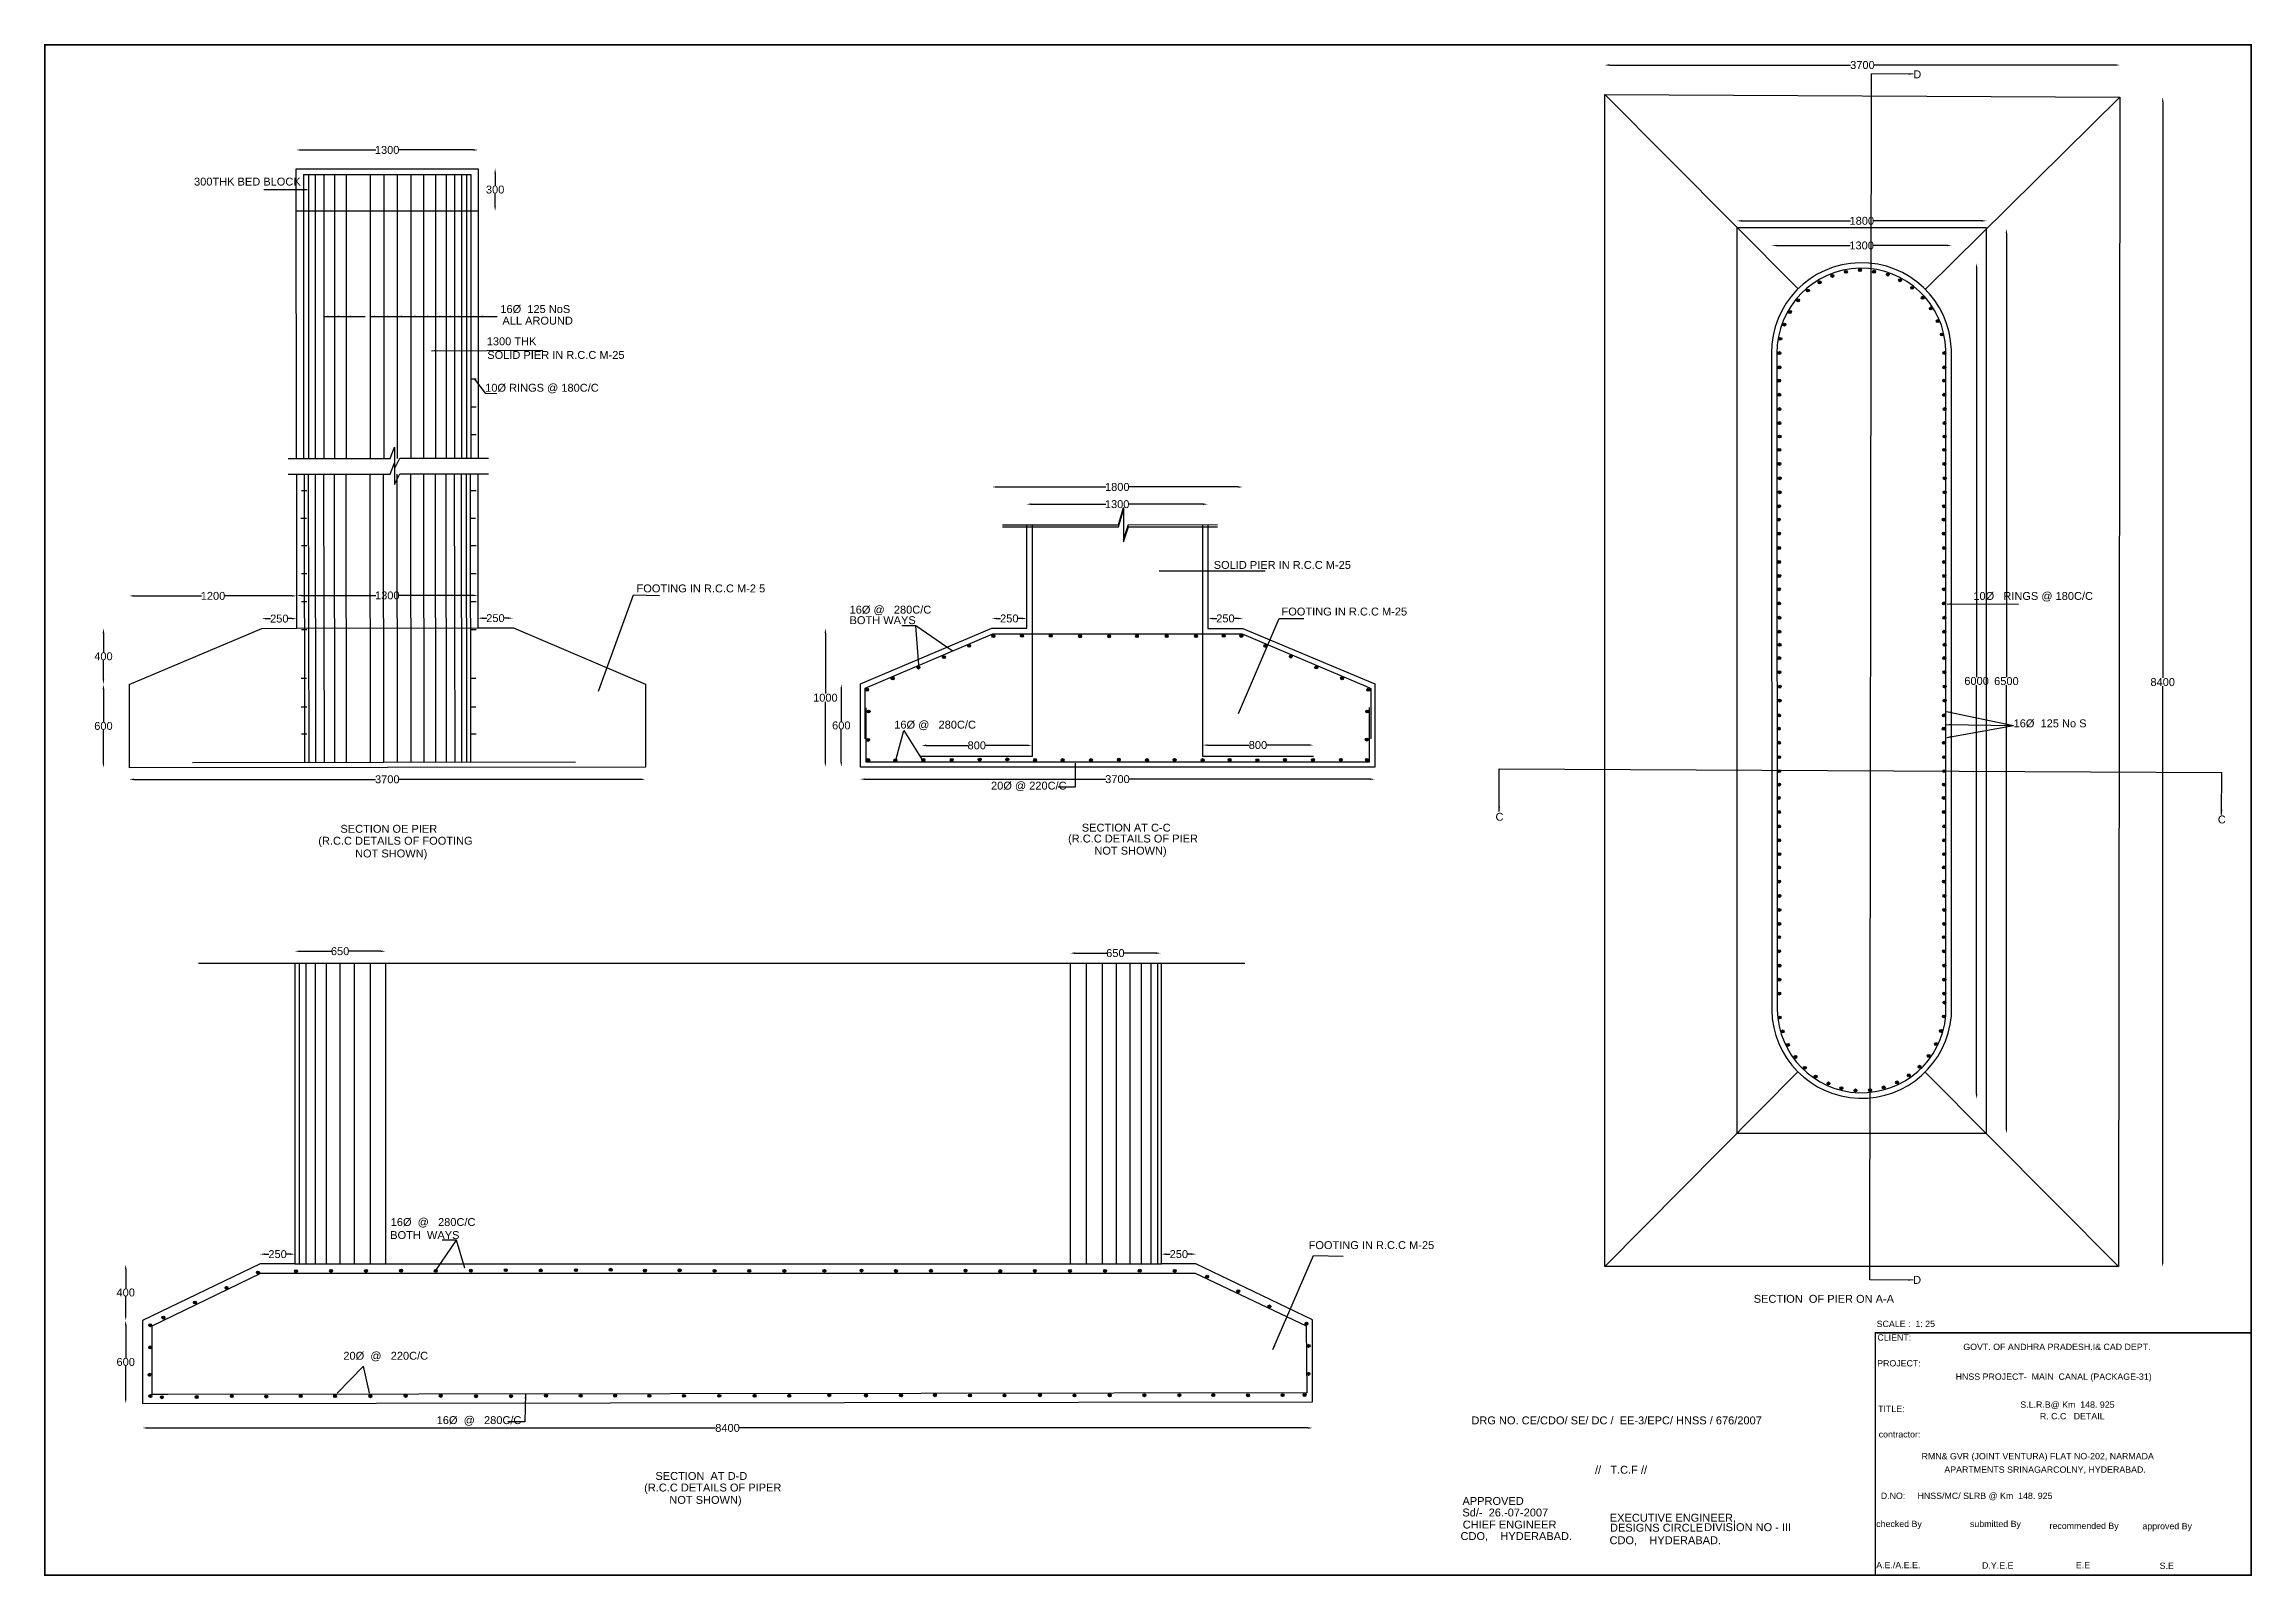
# Model space of a CAD drawing. Header units: inches. Extents: x 27306 to 41291, y -119986 to -110283.
import ezdxf

# ---------------------------------------------------------------- set-up
doc = ezdxf.new("R2010")
doc.units = ezdxf.units.IN
doc.header["$MEASUREMENT"] = 0
doc.styles.get("Standard").update_dxf_attribs({"font": 'arial.ttf'})
doc.dimstyles.new('ST100', dxfattribs={"dimtxt": 50, "dimasz": 30, "dimexe": 0, "dimexo": 300, "dimgap": 0.09, "dimtad": 0, "dimtih": 1, "dimtoh": 1, "dimdec": 0, "dimzin": 0, "dimdsep": 46, "dimtxsty": 'Standard', "dimcen": 0, "dimse1": 1, "dimse2": 1, "dimadec": 0, "dimazin": 0, "dimtfac": 1, "dimtdec": 0, "dimtofl": 0, "dimtmove": 0, "dimatfit": 3, "dimfxl": 2000, "dimtolj": 1, "dimtzin": 0, "dimarcsym": 0})

msp = doc.modelspace()

# ---------------------------------------------------------------- texts
for s, height, p in [('D', 50, (39146.1, -110499)), ('  300THK BED BLOCK', 50, (28217.1, -111178.3)), ('   16Ø  125 NoS', 50, (30138, -111985.7)), ('    ALL AROUND', 50, (30131.6, -112059.2)), ('    1300 THK', 50, (30032.4, -112190.2)), ('     SOLID PIER IN R.C.C M-25', 50, (30016.4, -112276.5)), ('   10Ø RINGS @ 180C/C ', 50, (30042, -112484.3)), (' SOLID PIER IN R.C.C M-25', 50, (34695.3, -113606.7)), (' FOOTING IN R.C.C M-2 5', 50, (31039.5, -113755.5)), (' 10Ø   RINGS @ 180C/C', 50, (39507.1, -113803.4)), ('  16Ø @   280C/C ', 50, (32369.5, -113890.1)), ('        BOTH WAYS', 50, (32252.9, -113956.7)), (' FOOTING IN R.C.C M-25', 50, (35124.9, -113902)), ('    16Ø @   280C/C', 50, (32613.7, -114618.7)), (' 16Ø  125 No S', 50, (39762.1, -114610.4)), (' 20Ø @ 220C/C', 50, (33285, -115004.9)), (' SECTION OE PIER', 50, (29163.6, -115278.4)), (' SECTION AT C-C', 50, (33859.8, -115271.2)), ('C', 50, (36499.7, -115202.2)), ('C', 50, (41075.2, -115219.2)), (' (R.C.C DETAILS OF FOOTING', 50, (29023.4, -115354)), (' (R.C.C DETAILS OF PIER', 50, (33772.9, -115340.1)), ('        NOT SHOWN)', 50, (33803.6, -115416.8)), ('        NOT SHOWN)', 50, (29120.5, -115434.7)), ('    16Ø  @   280C/C', 50, (29424, -117769.5)), (' BOTH  WAYS', 50, (29479.1, -117852.1)), (' FOOTING IN R.C.C M-25', 50, (35296.5, -117915.8)), ('D', 50, (39145.2, -118136.1)), (' SECTION  OF PIER ON A-A', 50, (38116.1, -118256.1)), ('    SCALE :  1: 25', 40, (38852.1, -118409.8)), (' 20Ø  @   220C/C', 50, (29182.3, -118616.7)), ('    CLIENT:', 40, (38856.8, -118495.7)), ('   GOVT. OF ANDHRA PRADESH.I& CAD DEPT.', 40, (39416.4, -118555.5)), ('   PROJECT:', 40, (38870.9, -118659.4)), ('    HNSS PROJECT-  MAIN  CANAL (PACKAGE-31)', 40, (39352.4, -118744)), ('    16Ø  @   280C/C   ', 50, (29715.2, -119024.5)), (' DRG NO. CE/CDO/ SE/ DC /  EE-3/EPC/ HNSS / 676/2007', 50, (36327.8, -119026.2)), ('     TITLE:', 40, (38845.5, -118947.3)), ('    S.L.R.B@ Km  148. 925', 40, (39762, -118921.3)), ('  R. C.C   DETAIL ', 40, (39917, -118994.4)), ('     contractor:', 40, (38849.4, -119109.3)), ('   RMN& GVR (JOINT VENTURA) FLAT NO-202, NARMADA', 40, (39152, -119247.9)), (' (R.C.C DETAILS OF PIPER', 50, (31087.6, -119451.5)), (' SECTION  AT D-D', 50, (31158.7, -119378.1)), ('  //   T.C.F //', 50, (37091.2, -119339)), ('   APARTMENTS SRINAGARCOLNY, HYDERABAD.', 40, (39296.4, -119332.8)), ('        NOT SHOWN)', 50, (31111.3, -119529.7)), ('   APPROVED', 50, (36232.3, -119536.6)), ('    Sd/-  26.-07-2007   ', 50, (36212.3, -119609.6)), ('       D.NO:     HNSS/MC/ SLRB @ Km  148. 925', 40, (38831.6, -119499)), ('      CHIEF ENGINEER', 50, (36175.8, -119686)), ('    EXECUTIVE ENGINEER,', 50, (37146.2, -119642.8)), ('  DESIGNS CIRCLE', 50, (37186.1, -119705.9)), ('     DIVISION NO - III', 50, (37724.5, -119702.6)), ('    checked By', 40, (38849.4, -119676.7)), ('    submitted By', 40, (39443, -119676.9)), ('    recommended By', 40, (39947.2, -119689.1)), (' approved By', 40, (40582, -119691.1)), ('       CDO,    HYDERABAD.', 50, (36142.5, -119759)), ('       CDO,    HYDERABAD.', 50, (37086.3, -119785.3)), ('    A.E./A.E.E.', 40, (38849.4, -119937.5)), ('      D.Y.E.E', 40, (39488.4, -119940)), ('         E.E', 40, (40036.2, -119938)), ('      S.E', 40, (40613.6, -119942))]:
    msp.add_text(s, height=height).set_placement(p)

# ---------------------------------------------------------------- blocks, each defined once
blk = doc.blocks.new('*D7')
at = {"color": 0, "lineweight": -2, "transparency": 16777216}
for p, q in [((28933, -110953), (29407, -110953)), ((30026, -110953), (29552, -110953))]:
    blk.add_line(p, q, dxfattribs=at)
at = {"color": 0, "transparency": 16777216}
for points in [[(28933, -110948), (28933, -110958), (28903, -110953)], [(30026, -110948), (30026, -110958), (30056, -110953)]]:
    blk.add_solid(points, dxfattribs=at)
at = {"layer": 'Defpoints', "color": 0, "transparency": 16777216}
for p in [(28903, -110955), (30056, -110953), (30056, -110955)]:
    blk.add_point(p, dxfattribs=at)
at = {"color": 0, "transparency": 16777216, "insert": (29479, -110953), "char_height": 50, "attachment_point": 5}
blk.add_mtext('\\A1;1300', dxfattribs=at)
blk = doc.blocks.new('*D8')
at = {"color": 0, "lineweight": -2, "transparency": 16777216}
for p, q in [((30163, -111100), (30163, -111179)), ((30163, -111309), (30163, -111230))]:
    blk.add_line(p, q, dxfattribs=at)
at = {"color": 0, "transparency": 16777216}
for points in [[(30158, -111100), (30168, -111100), (30163, -111070)], [(30158, -111309), (30168, -111309), (30163, -111339)]]:
    blk.add_solid(points, dxfattribs=at)
at = {"layer": 'Defpoints', "color": 0, "transparency": 16777216}
for p in [(30162, -111070), (30162, -111339), (30163, -111339)]:
    blk.add_point(p, dxfattribs=at)
at = {"color": 0, "transparency": 16777216, "insert": (30163, -111204), "char_height": 50, "attachment_point": 5}
blk.add_mtext('\\A1;300', dxfattribs=at)
blk = doc.blocks.new('*D9')
at = {"color": 0, "lineweight": -2, "transparency": 16777216}
for p, q in [((27682, -114369), (27682, -114577)), ((27682, -114836), (27682, -114628))]:
    blk.add_line(p, q, dxfattribs=at)
at = {"color": 0, "transparency": 16777216}
for points in [[(27677, -114369), (27687, -114369), (27682, -114339)], [(27677, -114836), (27687, -114836), (27682, -114866)]]:
    blk.add_solid(points, dxfattribs=at)
at = {"layer": 'Defpoints', "color": 0, "transparency": 16777216}
for p in [(27682, -114339), (27682, -114339), (27682, -114866)]:
    blk.add_point(p, dxfattribs=at)
at = {"color": 0, "transparency": 16777216, "insert": (27682, -114602), "char_height": 50, "attachment_point": 5}
blk.add_mtext('\\A1;600', dxfattribs=at)
blk = doc.blocks.new('*D10')
at = {"color": 0, "lineweight": -2, "transparency": 16777216}
for p, q in [((27682, -114013), (27682, -114135)), ((27682, -114309), (27682, -114187))]:
    blk.add_line(p, q, dxfattribs=at)
at = {"color": 0, "transparency": 16777216}
for points in [[(27677, -114013), (27687, -114013), (27682, -113983)], [(27677, -114309), (27687, -114309), (27682, -114339)]]:
    blk.add_solid(points, dxfattribs=at)
at = {"layer": 'Defpoints', "color": 0, "transparency": 16777216}
for p in [(27682, -113983), (27682, -113983), (27682, -114339)]:
    blk.add_point(p, dxfattribs=at)
at = {"color": 0, "transparency": 16777216, "insert": (27682, -114161), "char_height": 50, "attachment_point": 5}
blk.add_mtext('\\A1;400', dxfattribs=at)
blk = doc.blocks.new('*D11')
at = {"color": 0, "lineweight": -2, "transparency": 16777216}
for p, q in [((27875, -113778), (28304, -113778)), ((28876, -113778), (28448, -113778))]:
    blk.add_line(p, q, dxfattribs=at)
at = {"color": 0, "transparency": 16777216}
for points in [[(27875, -113773), (27875, -113783), (27845, -113778)], [(28876, -113773), (28876, -113783), (28906, -113778)]]:
    blk.add_solid(points, dxfattribs=at)
at = {"layer": 'Defpoints', "color": 0, "transparency": 16777216}
for p in [(27845, -113779), (28906, -113778), (28906, -113779)]:
    blk.add_point(p, dxfattribs=at)
at = {"color": 0, "transparency": 16777216, "insert": (28376, -113778), "char_height": 50, "attachment_point": 5}
blk.add_mtext('\\A1;1200', dxfattribs=at)
blk = doc.blocks.new('*D12')
at = {"color": 0, "lineweight": -2, "transparency": 16777216}
for p, q in [((28715, -113922), (28740, -113922)), ((28876, -113922), (28851, -113922))]:
    blk.add_line(p, q, dxfattribs=at)
at = {"color": 0, "transparency": 16777216}
for points in [[(28715, -113917), (28715, -113927), (28685, -113922)], [(28876, -113917), (28876, -113927), (28906, -113922)]]:
    blk.add_solid(points, dxfattribs=at)
at = {"layer": 'Defpoints', "color": 0, "transparency": 16777216}
for p in [(28685, -113922), (28906, -113922), (28906, -113922)]:
    blk.add_point(p, dxfattribs=at)
at = {"color": 0, "transparency": 16777216, "insert": (28796, -113922), "char_height": 50, "attachment_point": 5}
blk.add_mtext('\\A1;250', dxfattribs=at)
blk = doc.blocks.new('*D13')
at = {"color": 0, "lineweight": -2, "transparency": 16777216}
for p, q in [((30085, -113919), (30110, -113919)), ((30246, -113919), (30221, -113919))]:
    blk.add_line(p, q, dxfattribs=at)
at = {"color": 0, "transparency": 16777216}
for points in [[(30085, -113914), (30085, -113924), (30055, -113919)], [(30246, -113914), (30246, -113924), (30276, -113919)]]:
    blk.add_solid(points, dxfattribs=at)
at = {"layer": 'Defpoints', "color": 0, "transparency": 16777216}
for p in [(30055, -113919), (30276, -113919), (30276, -113919)]:
    blk.add_point(p, dxfattribs=at)
at = {"color": 0, "transparency": 16777216, "insert": (30165, -113919), "char_height": 50, "attachment_point": 5}
blk.add_mtext('\\A1;250', dxfattribs=at)
blk = doc.blocks.new('*D14')
at = {"color": 0, "lineweight": -2, "transparency": 16777216}
for p, q in [((28936, -113775), (29408, -113775)), ((30024, -113775), (29553, -113775))]:
    blk.add_line(p, q, dxfattribs=at)
at = {"color": 0, "transparency": 16777216}
for points in [[(28936, -113770), (28936, -113780), (28906, -113775)], [(30024, -113770), (30024, -113780), (30054, -113775)]]:
    blk.add_solid(points, dxfattribs=at)
at = {"layer": 'Defpoints', "color": 0, "transparency": 16777216}
for p in [(28906, -113778), (30054, -113775), (30054, -113778)]:
    blk.add_point(p, dxfattribs=at)
at = {"color": 0, "transparency": 16777216, "insert": (29480, -113775), "char_height": 50, "attachment_point": 5}
blk.add_mtext('\\A1;1300', dxfattribs=at)
blk = doc.blocks.new('*D15')
at = {"color": 0, "lineweight": -2, "transparency": 16777216}
for p, q in [((27875, -114940), (29405, -114940)), ((31085, -114940), (29555, -114940))]:
    blk.add_line(p, q, dxfattribs=at)
at = {"color": 0, "transparency": 16777216}
for points in [[(27875, -114935), (27875, -114945), (27845, -114940)], [(31085, -114935), (31085, -114945), (31115, -114940)]]:
    blk.add_solid(points, dxfattribs=at)
at = {"layer": 'Defpoints', "color": 0, "transparency": 16777216}
for p in [(27845, -114944), (31115, -114940), (31115, -114944)]:
    blk.add_point(p, dxfattribs=at)
at = {"color": 0, "transparency": 16777216, "insert": (29480, -114940), "char_height": 50, "attachment_point": 5}
blk.add_mtext('\\A1;3700', dxfattribs=at)
blk = doc.blocks.new('*D16')
at = {"color": 0, "lineweight": -2, "transparency": 16777216}
for p, q in [((32356, -114367), (32356, -114573)), ((32356, -114831), (32356, -114625))]:
    blk.add_line(p, q, dxfattribs=at)
at = {"color": 0, "transparency": 16777216}
for points in [[(32351, -114367), (32361, -114367), (32356, -114337)], [(32351, -114831), (32361, -114831), (32356, -114861)]]:
    blk.add_solid(points, dxfattribs=at)
at = {"layer": 'Defpoints', "color": 0, "transparency": 16777216}
for p in [(32356, -114337), (32356, -114337), (32356, -114861)]:
    blk.add_point(p, dxfattribs=at)
at = {"color": 0, "transparency": 16777216, "insert": (32356, -114599), "char_height": 50, "attachment_point": 5}
blk.add_mtext('\\A1;600', dxfattribs=at)
blk = doc.blocks.new('*D17')
at = {"color": 0, "lineweight": -2, "transparency": 16777216}
for p, q in [((32255, -114014), (32255, -114397)), ((32255, -114832), (32255, -114449))]:
    blk.add_line(p, q, dxfattribs=at)
at = {"color": 0, "transparency": 16777216}
for points in [[(32250, -114014), (32260, -114014), (32255, -113984)], [(32250, -114832), (32260, -114832), (32255, -114862)]]:
    blk.add_solid(points, dxfattribs=at)
at = {"layer": 'Defpoints', "color": 0, "transparency": 16777216}
for p in [(32253, -113984), (32255, -113984), (32253, -114862)]:
    blk.add_point(p, dxfattribs=at)
at = {"color": 0, "transparency": 16777216, "insert": (32255, -114423), "char_height": 50, "attachment_point": 5}
blk.add_mtext('\\A1;1000', dxfattribs=at)
blk = doc.blocks.new('*D18')
at = {"color": 0, "lineweight": -2, "transparency": 16777216}
for p, q in [((33339, -113921), (33365, -113921)), ((33501, -113921), (33476, -113921))]:
    blk.add_line(p, q, dxfattribs=at)
at = {"color": 0, "transparency": 16777216}
for points in [[(33339, -113916), (33339, -113926), (33309, -113921)], [(33501, -113916), (33501, -113926), (33531, -113921)]]:
    blk.add_solid(points, dxfattribs=at)
at = {"layer": 'Defpoints', "color": 0, "transparency": 16777216}
for p in [(33309, -113921), (33531, -113921), (33531, -113921)]:
    blk.add_point(p, dxfattribs=at)
at = {"color": 0, "transparency": 16777216, "insert": (33420, -113921), "char_height": 50, "attachment_point": 5}
blk.add_mtext('\\A1;250', dxfattribs=at)
blk = doc.blocks.new('*D19')
at = {"color": 0, "lineweight": -2, "transparency": 16777216}
for p, q in [((32506, -114939), (34031, -114939)), ((35705, -114939), (34180, -114939))]:
    blk.add_line(p, q, dxfattribs=at)
at = {"color": 0, "transparency": 16777216}
for points in [[(32506, -114934), (32506, -114944), (32476, -114939)], [(35705, -114934), (35705, -114944), (35735, -114939)]]:
    blk.add_solid(points, dxfattribs=at)
at = {"layer": 'Defpoints', "color": 0, "transparency": 16777216}
for p in [(32476, -114942), (35735, -114939), (35735, -114942)]:
    blk.add_point(p, dxfattribs=at)
at = {"color": 0, "transparency": 16777216, "insert": (34105, -114939), "char_height": 50, "attachment_point": 5}
blk.add_mtext('\\A1;3700', dxfattribs=at)
blk = doc.blocks.new('*D20')
at = {"color": 0, "lineweight": -2, "transparency": 16777216}
for p, q in [((34675, -114723), (34940, -114723)), ((35316, -114723), (35051, -114723))]:
    blk.add_line(p, q, dxfattribs=at)
at = {"color": 0, "transparency": 16777216}
for points in [[(34675, -114718), (34675, -114728), (34645, -114723)], [(35316, -114718), (35316, -114728), (35346, -114723)]]:
    blk.add_solid(points, dxfattribs=at)
at = {"layer": 'Defpoints', "color": 0, "transparency": 16777216}
for p in [(34645, -114723), (35346, -114723), (35346, -114723)]:
    blk.add_point(p, dxfattribs=at)
at = {"color": 0, "transparency": 16777216, "insert": (34995, -114723), "char_height": 50, "attachment_point": 5}
blk.add_mtext('\\A1;800', dxfattribs=at)
blk = doc.blocks.new('*D21')
at = {"color": 0, "lineweight": -2, "transparency": 16777216}
for p, q in [((32894, -114725), (33159, -114725)), ((33534, -114725), (33269, -114725))]:
    blk.add_line(p, q, dxfattribs=at)
at = {"color": 0, "transparency": 16777216}
for points in [[(32894, -114720), (32894, -114730), (32864, -114725)], [(33534, -114720), (33534, -114730), (33564, -114725)]]:
    blk.add_solid(points, dxfattribs=at)
at = {"layer": 'Defpoints', "color": 0, "transparency": 16777216}
for p in [(32864, -114725), (33564, -114725), (33564, -114725)]:
    blk.add_point(p, dxfattribs=at)
at = {"color": 0, "transparency": 16777216, "insert": (33214, -114725), "char_height": 50, "attachment_point": 5}
blk.add_mtext('\\A1;800', dxfattribs=at)
blk = doc.blocks.new('*D22')
at = {"color": 0, "lineweight": -2, "transparency": 16777216}
for p, q in [((34709, -113921), (34734, -113921)), ((34870, -113921), (34845, -113921))]:
    blk.add_line(p, q, dxfattribs=at)
at = {"color": 0, "transparency": 16777216}
for points in [[(34709, -113916), (34709, -113926), (34679, -113921)], [(34870, -113916), (34870, -113926), (34900, -113921)]]:
    blk.add_solid(points, dxfattribs=at)
at = {"layer": 'Defpoints', "color": 0, "transparency": 16777216}
for p in [(34679, -113921), (34900, -113921), (34900, -113921)]:
    blk.add_point(p, dxfattribs=at)
at = {"color": 0, "transparency": 16777216, "insert": (34789, -113921), "char_height": 50, "attachment_point": 5}
blk.add_mtext('\\A1;250', dxfattribs=at)
blk = doc.blocks.new('*D23')
at = {"color": 0, "lineweight": -2, "transparency": 16777216}
for p, q in [((33559, -113197), (34031, -113197)), ((34648, -113197), (34176, -113197))]:
    blk.add_line(p, q, dxfattribs=at)
at = {"color": 0, "transparency": 16777216}
for points in [[(33559, -113192), (33559, -113202), (33529, -113197)], [(34648, -113192), (34648, -113202), (34678, -113197)]]:
    blk.add_solid(points, dxfattribs=at)
at = {"layer": 'Defpoints', "color": 0, "transparency": 16777216}
for p in [(33529, -113196), (34678, -113196), (34678, -113197)]:
    blk.add_point(p, dxfattribs=at)
at = {"color": 0, "transparency": 16777216, "insert": (34103, -113197), "char_height": 50, "attachment_point": 5}
blk.add_mtext('\\A1;1300', dxfattribs=at)
blk = doc.blocks.new('*D24')
at = {"color": 0, "lineweight": -2, "transparency": 16777216}
for p, q in [((33340, -113088), (34032, -113088)), ((34868, -113088), (34176, -113088))]:
    blk.add_line(p, q, dxfattribs=at)
at = {"color": 0, "transparency": 16777216}
for points in [[(33340, -113083), (33340, -113093), (33310, -113088)], [(34868, -113083), (34868, -113093), (34898, -113088)]]:
    blk.add_solid(points, dxfattribs=at)
at = {"layer": 'Defpoints', "color": 0, "transparency": 16777216}
for p in [(33310, -113088), (34898, -113088), (34898, -113088)]:
    blk.add_point(p, dxfattribs=at)
at = {"color": 0, "transparency": 16777216, "insert": (34104, -113088), "char_height": 50, "attachment_point": 5}
blk.add_mtext('\\A1;1800', dxfattribs=at)
blk = doc.blocks.new('*D25')
at = {"color": 0, "lineweight": -2, "transparency": 16777216}
for p, q in [((37222, -110415), (38749, -110415)), ((40425, -110415), (38899, -110415))]:
    blk.add_line(p, q, dxfattribs=at)
at = {"color": 0, "transparency": 16777216}
for points in [[(37222, -110410), (37222, -110420), (37192, -110415)], [(40425, -110410), (40425, -110420), (40455, -110415)]]:
    blk.add_solid(points, dxfattribs=at)
at = {"layer": 'Defpoints', "color": 0, "transparency": 16777216}
for p in [(37192, -110401), (40455, -110401), (40455, -110415)]:
    blk.add_point(p, dxfattribs=at)
at = {"color": 0, "transparency": 16777216, "insert": (38824, -110415), "char_height": 50, "attachment_point": 5}
blk.add_mtext('\\A1;3700', dxfattribs=at)
blk = doc.blocks.new('*D26')
at = {"color": 0, "lineweight": -2, "transparency": 16777216}
for p, q in [((40726, -110649), (40726, -114298)), ((40726, -117998), (40726, -114349))]:
    blk.add_line(p, q, dxfattribs=at)
at = {"color": 0, "transparency": 16777216}
for points in [[(40721, -110649), (40731, -110649), (40726, -110619)], [(40721, -117998), (40731, -117998), (40726, -118028)]]:
    blk.add_solid(points, dxfattribs=at)
at = {"layer": 'Defpoints', "color": 0, "transparency": 16777216}
for p in [(40736, -110619), (40726, -118028), (40736, -118028)]:
    blk.add_point(p, dxfattribs=at)
at = {"color": 0, "transparency": 16777216, "insert": (40726, -114324), "char_height": 50, "attachment_point": 5}
blk.add_mtext('\\A1;8400', dxfattribs=at)
blk = doc.blocks.new('*D27')
at = {"color": 0, "lineweight": -2, "transparency": 16777216}
for p, q in [((38279, -111558), (38747, -111558)), ((39359, -111558), (38891, -111558))]:
    blk.add_line(p, q, dxfattribs=at)
at = {"color": 0, "transparency": 16777216}
for points in [[(38279, -111553), (38279, -111563), (38249, -111558)], [(39359, -111553), (39359, -111563), (39389, -111558)]]:
    blk.add_solid(points, dxfattribs=at)
at = {"layer": 'Defpoints', "color": 0, "transparency": 16777216}
for p in [(38249, -111554), (39389, -111554), (39389, -111558)]:
    blk.add_point(p, dxfattribs=at)
at = {"color": 0, "transparency": 16777216, "insert": (38819, -111558), "char_height": 50, "attachment_point": 5}
blk.add_mtext('\\A1;1300', dxfattribs=at)
blk = doc.blocks.new('*D28')
at = {"color": 0, "lineweight": -2, "transparency": 16777216}
for p, q in [((38058, -111402), (38748, -111402)), ((39581, -111402), (38892, -111402))]:
    blk.add_line(p, q, dxfattribs=at)
at = {"color": 0, "transparency": 16777216}
for points in [[(38058, -111397), (38058, -111407), (38028, -111402)], [(39581, -111397), (39581, -111407), (39611, -111402)]]:
    blk.add_solid(points, dxfattribs=at)
at = {"layer": 'Defpoints', "color": 0, "transparency": 16777216}
for p in [(38028, -111396), (39611, -111396), (39611, -111402)]:
    blk.add_point(p, dxfattribs=at)
at = {"color": 0, "transparency": 16777216, "insert": (38820, -111402), "char_height": 50, "attachment_point": 5}
blk.add_mtext('\\A1;1800', dxfattribs=at)
blk = doc.blocks.new('*D29')
at = {"color": 0, "lineweight": -2, "transparency": 16777216}
for p, q in [((39547, -111700), (39547, -114292)), ((39547, -116934), (39547, -114343))]:
    blk.add_line(p, q, dxfattribs=at)
at = {"color": 0, "transparency": 16777216}
for points in [[(39542, -111700), (39552, -111700), (39547, -111670)], [(39542, -116934), (39552, -116934), (39547, -116964)]]:
    blk.add_solid(points, dxfattribs=at)
at = {"layer": 'Defpoints', "color": 0, "transparency": 16777216}
for p in [(39549, -111670), (39547, -116964), (39549, -116964)]:
    blk.add_point(p, dxfattribs=at)
at = {"color": 0, "transparency": 16777216, "insert": (39547, -114317), "char_height": 50, "attachment_point": 5}
blk.add_mtext('\\A1;6000', dxfattribs=at)
blk = doc.blocks.new('*D30')
at = {"color": 0, "lineweight": -2, "transparency": 16777216}
for p, q in [((39736, -111482), (39736, -114292)), ((39736, -117154), (39736, -114343))]:
    blk.add_line(p, q, dxfattribs=at)
at = {"color": 0, "transparency": 16777216}
for points in [[(39731, -111482), (39741, -111482), (39736, -111452)], [(39731, -117154), (39741, -117154), (39736, -117184)]]:
    blk.add_solid(points, dxfattribs=at)
at = {"layer": 'Defpoints', "color": 0, "transparency": 16777216}
for p in [(39733, -111452), (39736, -111452), (39733, -117184)]:
    blk.add_point(p, dxfattribs=at)
at = {"color": 0, "transparency": 16777216, "insert": (39736, -114318), "char_height": 50, "attachment_point": 5}
blk.add_mtext('\\A1;6500', dxfattribs=at)
blk = doc.blocks.new('*D31')
at = {"color": 0, "lineweight": -2, "transparency": 16777216}
for p, q in [((27959, -119049), (31560, -119049)), ((35311, -119049), (31710, -119049))]:
    blk.add_line(p, q, dxfattribs=at)
at = {"color": 0, "transparency": 16777216}
for points in [[(27959, -119044), (27959, -119054), (27929, -119049)], [(35311, -119044), (35311, -119054), (35341, -119049)]]:
    blk.add_solid(points, dxfattribs=at)
at = {"layer": 'Defpoints', "color": 0, "transparency": 16777216}
for p in [(27929, -119055), (35341, -119049), (35341, -119055)]:
    blk.add_point(p, dxfattribs=at)
at = {"color": 0, "transparency": 16777216, "insert": (31635, -119049), "char_height": 50, "attachment_point": 5}
blk.add_mtext('\\A1;8400', dxfattribs=at)
blk = doc.blocks.new('*D32')
at = {"color": 0, "lineweight": -2, "transparency": 16777216}
for p, q in [((27823, -118398), (27823, -118605)), ((27823, -118864), (27823, -118657))]:
    blk.add_line(p, q, dxfattribs=at)
at = {"color": 0, "transparency": 16777216}
for points in [[(27818, -118398), (27828, -118398), (27823, -118368)], [(27818, -118864), (27828, -118864), (27823, -118894)]]:
    blk.add_solid(points, dxfattribs=at)
at = {"layer": 'Defpoints', "color": 0, "transparency": 16777216}
for p in [(27821, -118368), (27823, -118368), (27821, -118894)]:
    blk.add_point(p, dxfattribs=at)
at = {"color": 0, "transparency": 16777216, "insert": (27823, -118631), "char_height": 50, "attachment_point": 5}
blk.add_mtext('\\A1;600', dxfattribs=at)
blk = doc.blocks.new('*D33')
at = {"color": 0, "lineweight": -2, "transparency": 16777216}
for p, q in [((27823, -118043), (27823, -118165)), ((27823, -118338), (27823, -118216))]:
    blk.add_line(p, q, dxfattribs=at)
at = {"color": 0, "transparency": 16777216}
for points in [[(27818, -118043), (27828, -118043), (27823, -118013)], [(27818, -118338), (27828, -118338), (27823, -118368)]]:
    blk.add_solid(points, dxfattribs=at)
at = {"layer": 'Defpoints', "color": 0, "transparency": 16777216}
for p in [(27821, -118013), (27823, -118013), (27821, -118368)]:
    blk.add_point(p, dxfattribs=at)
at = {"color": 0, "transparency": 16777216, "insert": (27823, -118191), "char_height": 50, "attachment_point": 5}
blk.add_mtext('\\A1;400', dxfattribs=at)
blk = doc.blocks.new('*D34')
at = {"color": 0, "lineweight": -2, "transparency": 16777216}
for p, q in [((28704, -117948), (28729, -117948)), ((28865, -117948), (28840, -117948))]:
    blk.add_line(p, q, dxfattribs=at)
at = {"color": 0, "transparency": 16777216}
for points in [[(28704, -117943), (28704, -117953), (28674, -117948)], [(28865, -117943), (28865, -117953), (28895, -117948)]]:
    blk.add_solid(points, dxfattribs=at)
at = {"layer": 'Defpoints', "color": 0, "transparency": 16777216}
for p in [(28674, -117947), (28895, -117947), (28895, -117948)]:
    blk.add_point(p, dxfattribs=at)
at = {"color": 0, "transparency": 16777216, "insert": (28785, -117948), "char_height": 50, "attachment_point": 5}
blk.add_mtext('\\A1;250', dxfattribs=at)
blk = doc.blocks.new('*D35')
at = {"color": 0, "lineweight": -2, "transparency": 16777216}
for p, q in [((28924, -116029), (29126, -116029)), ((29439, -116029), (29237, -116029))]:
    blk.add_line(p, q, dxfattribs=at)
at = {"color": 0, "transparency": 16777216}
for points in [[(28924, -116024), (28924, -116034), (28894, -116029)], [(29439, -116024), (29439, -116034), (29469, -116029)]]:
    blk.add_solid(points, dxfattribs=at)
at = {"layer": 'Defpoints', "color": 0, "transparency": 16777216}
for p in [(28894, -116030), (29469, -116029), (29469, -116030)]:
    blk.add_point(p, dxfattribs=at)
at = {"color": 0, "transparency": 16777216, "insert": (29181, -116029), "char_height": 50, "attachment_point": 5}
blk.add_mtext('\\A1;650', dxfattribs=at)
blk = doc.blocks.new('*D36')
at = {"color": 0, "lineweight": -2, "transparency": 16777216}
for p, q in [((33835, -116041), (34037, -116041)), ((34350, -116041), (34148, -116041))]:
    blk.add_line(p, q, dxfattribs=at)
at = {"color": 0, "transparency": 16777216}
for points in [[(33835, -116036), (33835, -116046), (33805, -116041)], [(34350, -116036), (34350, -116046), (34380, -116041)]]:
    blk.add_solid(points, dxfattribs=at)
at = {"layer": 'Defpoints', "color": 0, "transparency": 16777216}
for p in [(33805, -116042), (34380, -116041), (34380, -116042)]:
    blk.add_point(p, dxfattribs=at)
at = {"color": 0, "transparency": 16777216, "insert": (34092, -116041), "char_height": 50, "attachment_point": 5}
blk.add_mtext('\\A1;650', dxfattribs=at)
blk = doc.blocks.new('*D37')
at = {"color": 0, "lineweight": -2, "transparency": 16777216}
for p, q in [((34413, -117948), (34438, -117948)), ((34574, -117948), (34549, -117948))]:
    blk.add_line(p, q, dxfattribs=at)
at = {"color": 0, "transparency": 16777216}
for points in [[(34413, -117943), (34413, -117953), (34383, -117948)], [(34574, -117943), (34574, -117953), (34604, -117948)]]:
    blk.add_solid(points, dxfattribs=at)
at = {"layer": 'Defpoints', "color": 0, "transparency": 16777216}
for p in [(34383, -117947), (34604, -117947), (34604, -117948)]:
    blk.add_point(p, dxfattribs=at)
at = {"color": 0, "transparency": 16777216, "insert": (34494, -117948), "char_height": 50, "attachment_point": 5}
blk.add_mtext('\\A1;250', dxfattribs=at)

# ---------------------------------------------------------------- dimensions: what is measured, and where the dimension line sits
for base, p1, p2, text, picture, middle in [((40455.4, -110415.1), (37192.3, -110400.9), (40455.4, -110400.9), '3700', '*D25', (38823.9, -110415.1)), ((30055.6, -110953.1), (28903.3, -110955.1), (30055.6, -110955.1), '1300', '*D7', (29479.5, -110953.1)), ((39611.2, -111401.8), (38028.5, -111396.3), (39611.2, -111396.3), '1800', '*D28', (38819.8, -111401.8)), ((39388.8, -111558), (38248.9, -111553.7), (39388.8, -111553.7), '1300', '*D27', (38818.9, -111558)), ((34898, -113088), (33309.7, -113087.8), (34898, -113087.8), '1800', '*D24', (34103.9, -113088)), ((34677.7, -113196.7), (33529.2, -113196), (34677.7, -113196), '1300', '*D23', (34103.4, -113196.7)), ((28906.2, -113777.7), (27845.5, -113778.6), (28906.2, -113778.6), '1200', '*D11', (28375.9, -113777.7)), ((30054.4, -113775.1), (28906.2, -113777.7), (30054.4, -113777.7), '1300', '*D14', (29480.3, -113775.1)), ((28906.2, -113921.6), (28684.8, -113921.6), (28906.2, -113921.6), '250', '*D12', (28795.5, -113921.6)), ((30276.2, -113919.3), (30054.8, -113919.3), (30276.2, -113919.3), '250', '*D13', (30165.5, -113919.3)), ((33531.1, -113921.3), (33309.4, -113920.5), (33531.1, -113920.5), '250', '*D18', (33420.3, -113921.3)), ((34900.3, -113921.3), (34678.6, -113920.5), (34900.3, -113920.5), '250', '*D22', (34789.4, -113921.3)), ((33564.1, -114724.8), (32863.8, -114724.8), (33564.1, -114724.8), '800', '*D21', (33214, -114724.8)), ((35346, -114723.5), (34644.8, -114722.9), (35346, -114722.9), '800', '*D20', (34995.4, -114723.5)), ((31114.8, -114939.9), (27845, -114944.1), (31114.8, -114944.1), '3700', '*D15', (29479.9, -114939.9)), ((35734.6, -114939.2), (32476, -114942.2), (35734.6, -114942.2), '3700', '*D19', (34105.3, -114939.2)), ((29468.9, -116029.2), (28893.8, -116029.8), (29468.9, -116029.8), '650', '*D35', (29181.3, -116029.2)), ((34379.7, -116041), (33804.6, -116041.6), (34379.7, -116041.6), '650', '*D36', (34092.2, -116041)), ((28895.2, -117948.4), (28674.2, -117947.1), (28895.2, -117947.1), '250', '*D34', (28784.7, -117948.4)), ((34604.3, -117948.4), (34383.2, -117947.1), (34604.3, -117947.1), '250', '*D37', (34493.8, -117948.4)), ((35341.1, -119049.1), (27928.8, -119054.6), (35341.1, -119054.6), '8400', '*D31', (31635, -119049.1))]:
    dim = msp.add_linear_dim(base=base, p1=p1, p2=p2, text=text, dimstyle='ST100')
    dim.commit()
    dim.dimension.update_dxf_attribs({"geometry": picture, "text_midpoint": middle})
for base, p1, p2, text, picture, middle in [((40725.6, -118028.3), (40736.1, -110618.9), (40736.1, -118028.3), '8400', '*D26', (40725.6, -114323.6)), ((30163.5, -111338.5), (30161.9, -111070.4), (30161.9, -111338.5), '300', '*D8', (30163.5, -111204.5)), ((39736.3, -111451.6), (39733.3, -117183.9), (39733.3, -111451.6), '6500', '*D30', (39736.3, -114317.8)), ((39546.9, -116963.9), (39549.1, -111670.3), (39549.1, -116963.9), '6000', '*D29', (39546.9, -114317.1)), ((27681.9, -113983.1), (27681.7, -114338.8), (27681.7, -113983.1), '400', '*D10', (27681.9, -114161)), ((32255.2, -113983.6), (32252.7, -114862.4), (32252.7, -113983.6), '1000', '*D17', (32255.2, -114423)), ((27681.6, -114338.8), (27681.7, -114865.6), (27681.7, -114338.8), '600', '*D9', (27681.6, -114602.2)), ((32355.9, -114336.9), (32355.9, -114860.9), (32355.9, -114336.9), '600', '*D16', (32355.9, -114598.9)), ((27823, -118012.8), (27821.1, -118368.3), (27821.1, -118012.8), '400', '*D33', (27823, -118190.6)), ((27823, -118368.3), (27821.1, -118893.8), (27821.1, -118368.3), '600', '*D32', (27823, -118631))]:
    dim = msp.add_linear_dim(base=base, p1=p1, p2=p2, angle=90, text=text, dimstyle='ST100')
    dim.commit()
    dim.dimension.update_dxf_attribs({"geometry": picture, "text_midpoint": middle})

# ---------------------------------------------------------------- hatches: boundary and pattern name
h = msp.add_hatch(color=256)
edge = h.paths.add_edge_path()
edge.add_arc((38719.5, -111724.9), 9.32, 0, 360)
h = msp.add_hatch(color=256)
edge = h.paths.add_edge_path()
edge.add_arc((38808.2, -111714.5), 9.32, 0, 360)
h = msp.add_hatch(color=256)
edge = h.paths.add_edge_path()
edge.add_arc((38897.6, -111724.1), 9.32, 0, 360)
h = msp.add_hatch(color=256)
edge = h.paths.add_edge_path()
edge.add_arc((38984.8, -111742.6), 9.32, 0, 360)
h = msp.add_hatch(color=256)
edge = h.paths.add_edge_path()
edge.add_arc((38479.1, -111843.3), 9.32, 0, 360)
h = msp.add_hatch(color=256)
edge = h.paths.add_edge_path()
edge.add_arc((38553, -111791.6), 9.32, 0, 360)
h = msp.add_hatch(color=256)
edge = h.paths.add_edge_path()
edge.add_arc((38633.7, -111750.7), 9.32, 0, 360)
h = msp.add_hatch(color=256)
edge = h.paths.add_edge_path()
edge.add_arc((39062.8, -111778.2), 9.32, 0, 360)
h = msp.add_hatch(color=256)
edge = h.paths.add_edge_path()
edge.add_arc((39138.9, -111826.2), 9.32, 0, 360)
h = msp.add_hatch(color=256)
edge = h.paths.add_edge_path()
edge.add_arc((38364.5, -111979.2), 9.32, 0, 360)
h = msp.add_hatch(color=256)
edge = h.paths.add_edge_path()
edge.add_arc((38416.3, -111905.4), 9.32, 0, 360)
h = msp.add_hatch(color=256)
edge = h.paths.add_edge_path()
edge.add_arc((39206.2, -111889), 9.32, 0, 360)
h = msp.add_hatch(color=256)
edge = h.paths.add_edge_path()
edge.add_arc((39257.3, -111956.5), 9.32, 0, 360)
h = msp.add_hatch(color=256)
edge = h.paths.add_edge_path()
edge.add_arc((38303.9, -112149.4), 9.32, 0, 360)
h = msp.add_hatch(color=256)
edge = h.paths.add_edge_path()
edge.add_arc((38329.7, -112059.3), 9.32, 0, 360)
h = msp.add_hatch(color=256)
edge = h.paths.add_edge_path()
edge.add_arc((39300.9, -112037), 9.32, 0, 360)
h = msp.add_hatch(color=256)
edge = h.paths.add_edge_path()
edge.add_arc((39327.5, -112121.9), 9.32, 0, 360)
h = msp.add_hatch(color=256)
edge = h.paths.add_edge_path()
edge.add_arc((38298, -112239.5), 9.32, 0, 360)
h = msp.add_hatch(color=256)
edge = h.paths.add_edge_path()
edge.add_arc((39343.4, -112239.5), 9.32, 0, 360)
h = msp.add_hatch(color=256)
edge = h.paths.add_edge_path()
edge.add_arc((38296.1, -112414.3), 9.32, 0, 360)
h = msp.add_hatch(color=256)
edge = h.paths.add_edge_path()
edge.add_arc((38298, -112330), 9.32, 0, 360)
h = msp.add_hatch(color=256)
edge = h.paths.add_edge_path()
edge.add_arc((39341.6, -112414.3), 9.32, 0, 360)
h = msp.add_hatch(color=256)
edge = h.paths.add_edge_path()
edge.add_arc((39343.4, -112330), 9.32, 0, 360)
h = msp.add_hatch(color=256)
edge = h.paths.add_edge_path()
edge.add_arc((38297, -112503.6), 9.32, 0, 360)
h = msp.add_hatch(color=256)
edge = h.paths.add_edge_path()
edge.add_arc((39342.4, -112503.6), 9.32, 0, 360)
h = msp.add_hatch(color=256)
edge = h.paths.add_edge_path()
edge.add_arc((38298.5, -112683.2), 9.32, 0, 360)
h = msp.add_hatch(color=256)
edge = h.paths.add_edge_path()
edge.add_arc((38298.8, -112594.7), 9.32, 0, 360)
h = msp.add_hatch(color=256)
edge = h.paths.add_edge_path()
edge.add_arc((39343.9, -112683.2), 9.32, 0, 360)
h = msp.add_hatch(color=256)
edge = h.paths.add_edge_path()
edge.add_arc((39344.2, -112594.7), 9.32, 0, 360)
h = msp.add_hatch(color=256)
edge = h.paths.add_edge_path()
edge.add_arc((38297.3, -112852.5), 9.32, 0, 360)
h = msp.add_hatch(color=256)
edge = h.paths.add_edge_path()
edge.add_arc((38299.1, -112768.2), 9.32, 0, 360)
h = msp.add_hatch(color=256)
edge = h.paths.add_edge_path()
edge.add_arc((39342.7, -112852.5), 9.32, 0, 360)
h = msp.add_hatch(color=256)
edge = h.paths.add_edge_path()
edge.add_arc((39344.5, -112768.2), 9.32, 0, 360)
h = msp.add_hatch(color=256)
edge = h.paths.add_edge_path()
edge.add_arc((38298.2, -112941.7), 9.32, 0, 360)
h = msp.add_hatch(color=256)
edge = h.paths.add_edge_path()
edge.add_arc((39343.6, -112941.7), 9.32, 0, 360)
h = msp.add_hatch(color=256)
edge = h.paths.add_edge_path()
edge.add_arc((38299.7, -113121.3), 9.32, 0, 360)
h = msp.add_hatch(color=256)
edge = h.paths.add_edge_path()
edge.add_arc((38300, -113032.8), 9.32, 0, 360)
h = msp.add_hatch(color=256)
edge = h.paths.add_edge_path()
edge.add_arc((39345.1, -113121.3), 9.32, 0, 360)
h = msp.add_hatch(color=256)
edge = h.paths.add_edge_path()
edge.add_arc((39345.4, -113032.8), 9.32, 0, 360)
h = msp.add_hatch(color=256)
edge = h.paths.add_edge_path()
edge.add_arc((38295.7, -113209.9), 9.32, 0, 360)
h = msp.add_hatch(color=256)
edge = h.paths.add_edge_path()
edge.add_arc((39341.1, -113209.9), 9.32, 0, 360)
h = msp.add_hatch(color=256)
edge = h.paths.add_edge_path()
edge.add_arc((38293.9, -113294.2), 9.32, 0, 360)
h = msp.add_hatch(color=256)
edge = h.paths.add_edge_path()
edge.add_arc((38294.8, -113383.5), 9.32, 0, 360)
h = msp.add_hatch(color=256)
edge = h.paths.add_edge_path()
edge.add_arc((39339.3, -113294.2), 9.32, 0, 360)
h = msp.add_hatch(color=256)
edge = h.paths.add_edge_path()
edge.add_arc((39340.2, -113383.5), 9.32, 0, 360)
h = msp.add_hatch(color=256)
edge = h.paths.add_edge_path()
edge.add_arc((38296.6, -113474.5), 9.32, 0, 360)
h = msp.add_hatch(color=256)
edge = h.paths.add_edge_path()
edge.add_arc((39342, -113474.5), 9.32, 0, 360)
h = msp.add_hatch(color=256)
edge = h.paths.add_edge_path()
edge.add_arc((38296.3, -113563), 9.32, 0, 360)
h = msp.add_hatch(color=256)
edge = h.paths.add_edge_path()
edge.add_arc((38296.8, -113651.7), 9.32, 0, 360)
h = msp.add_hatch(color=256)
edge = h.paths.add_edge_path()
edge.add_arc((39341.7, -113563), 9.32, 0, 360)
h = msp.add_hatch(color=256)
edge = h.paths.add_edge_path()
edge.add_arc((39342.2, -113651.7), 9.32, 0, 360)
h = msp.add_hatch(color=256)
edge = h.paths.add_edge_path()
edge.add_arc((38295, -113736), 9.32, 0, 360)
h = msp.add_hatch(color=256)
edge = h.paths.add_edge_path()
edge.add_arc((38295.9, -113825.3), 9.32, 0, 360)
h = msp.add_hatch(color=256)
edge = h.paths.add_edge_path()
edge.add_arc((39340.4, -113736), 9.32, 0, 360)
h = msp.add_hatch(color=256)
edge = h.paths.add_edge_path()
edge.add_arc((39341.3, -113825.3), 9.32, 0, 360)
h = msp.add_hatch(color=256)
edge = h.paths.add_edge_path()
edge.add_arc((38297.7, -113916.3), 9.32, 0, 360)
h = msp.add_hatch(color=256)
edge = h.paths.add_edge_path()
edge.add_arc((39343.1, -113916.3), 9.32, 0, 360)
h = msp.add_hatch(color=256)
edge = h.paths.add_edge_path()
edge.add_arc((33165.9, -114094.3), 9.32, 0, 360)
h = msp.add_hatch(color=256)
edge = h.paths.add_edge_path()
edge.add_arc((33319.5, -114033.1), 9.32, 0, 360)
h = msp.add_hatch(color=256)
edge = h.paths.add_edge_path()
edge.add_arc((33500, -114030), 9.32, 0, 360)
h = msp.add_hatch(color=256)
edge = h.paths.add_edge_path()
edge.add_arc((33682.8, -114031), 9.32, 0, 360)
h = msp.add_hatch(color=256)
edge = h.paths.add_edge_path()
edge.add_arc((33868.2, -114033.9), 9.32, 0, 360)
h = msp.add_hatch(color=256)
edge = h.paths.add_edge_path()
edge.add_arc((34052.6, -114033.9), 9.32, 0, 360)
h = msp.add_hatch(color=256)
edge = h.paths.add_edge_path()
edge.add_arc((34228.6, -114032.5), 9.32, 0, 360)
h = msp.add_hatch(color=256)
edge = h.paths.add_edge_path()
edge.add_arc((34417.2, -114032.5), 9.32, 0, 360)
h = msp.add_hatch(color=256)
edge = h.paths.add_edge_path()
edge.add_arc((34603.1, -114032.5), 9.32, 0, 360)
h = msp.add_hatch(color=256)
edge = h.paths.add_edge_path()
edge.add_arc((34778.3, -114030.3), 9.32, 0, 360)
h = msp.add_hatch(color=256)
edge = h.paths.add_edge_path()
edge.add_arc((34889.6, -114031.7), 9.32, 0, 360)
h = msp.add_hatch(color=256)
edge = h.paths.add_edge_path()
edge.add_arc((35042.5, -114094.5), 9.32, 0, 360)
h = msp.add_hatch(color=256)
edge = h.paths.add_edge_path()
edge.add_arc((38297.4, -114004.9), 9.32, 0, 360)
h = msp.add_hatch(color=256)
edge = h.paths.add_edge_path()
edge.add_arc((38299, -114087.7), 9.32, 0, 360)
h = msp.add_hatch(color=256)
edge = h.paths.add_edge_path()
edge.add_arc((39342.8, -114004.9), 9.32, 0, 360)
h = msp.add_hatch(color=256)
edge = h.paths.add_edge_path()
edge.add_arc((39344.5, -114087.7), 9.32, 0, 360)
h = msp.add_hatch(color=256)
edge = h.paths.add_edge_path()
edge.add_arc((32844.7, -114232), 9.32, 0, 360)
h = msp.add_hatch(color=256)
edge = h.paths.add_edge_path()
edge.add_arc((33006.1, -114166), 9.32, 0, 360)
h = msp.add_hatch(color=256)
edge = h.paths.add_edge_path()
edge.add_arc((35203.4, -114162.6), 9.32, 0, 360)
h = msp.add_hatch(color=256)
edge = h.paths.add_edge_path()
edge.add_arc((35364.7, -114231.1), 9.32, 0, 360)
h = msp.add_hatch(color=256)
edge = h.paths.add_edge_path()
edge.add_arc((38297.2, -114172), 9.32, 0, 360)
h = msp.add_hatch(color=256)
edge = h.paths.add_edge_path()
edge.add_arc((39342.6, -114172), 9.32, 0, 360)
h = msp.add_hatch(color=256)
edge = h.paths.add_edge_path()
edge.add_arc((32519.6, -114372), 9.32, 0, 360)
h = msp.add_hatch(color=256)
edge = h.paths.add_edge_path()
edge.add_arc((32681.2, -114300.1), 9.32, 0, 360)
h = msp.add_hatch(color=256)
edge = h.paths.add_edge_path()
edge.add_arc((35527.8, -114299.9), 9.32, 0, 360)
h = msp.add_hatch(color=256)
edge = h.paths.add_edge_path()
edge.add_arc((35694.7, -114372), 9.32, 0, 360)
h = msp.add_hatch(color=256)
edge = h.paths.add_edge_path()
edge.add_arc((38298.1, -114261.3), 9.32, 0, 360)
h = msp.add_hatch(color=256)
edge = h.paths.add_edge_path()
edge.add_arc((38299.9, -114352.3), 9.32, 0, 360)
h = msp.add_hatch(color=256)
edge = h.paths.add_edge_path()
edge.add_arc((39343.5, -114261.3), 9.32, 0, 360)
h = msp.add_hatch(color=256)
edge = h.paths.add_edge_path()
edge.add_arc((39345.3, -114352.3), 9.32, 0, 360)
h = msp.add_hatch(color=256)
edge = h.paths.add_edge_path()
edge.add_arc((32529.1, -114510.4), 9.32, 0, 360)
h = msp.add_hatch(color=256)
edge = h.paths.add_edge_path()
edge.add_arc((35687.1, -114510.2), 9.32, 0, 360)
h = msp.add_hatch(color=256)
edge = h.paths.add_edge_path()
edge.add_arc((38295.7, -114534.9), 9.32, 0, 360)
h = msp.add_hatch(color=256)
edge = h.paths.add_edge_path()
edge.add_arc((38299.6, -114440.8), 9.32, 0, 360)
h = msp.add_hatch(color=256)
edge = h.paths.add_edge_path()
edge.add_arc((39341.1, -114534.9), 9.32, 0, 360)
h = msp.add_hatch(color=256)
edge = h.paths.add_edge_path()
edge.add_arc((39345, -114440.8), 9.32, 0, 360)
h = msp.add_hatch(color=256)
edge = h.paths.add_edge_path()
edge.add_arc((38293.9, -114619.2), 9.32, 0, 360)
h = msp.add_hatch(color=256)
edge = h.paths.add_edge_path()
edge.add_arc((39339.3, -114619.2), 9.32, 0, 360)
h = msp.add_hatch(color=256)
edge = h.paths.add_edge_path()
edge.add_arc((32525.9, -114690.1), 9.32, 0, 360)
h = msp.add_hatch(color=256)
edge = h.paths.add_edge_path()
edge.add_arc((32526.6, -114817.7), 9.32, 0, 360)
h = msp.add_hatch(color=256)
edge = h.paths.add_edge_path()
edge.add_arc((32698.3, -114819.4), 9.32, 0, 360)
h = msp.add_hatch(color=256)
edge = h.paths.add_edge_path()
edge.add_arc((32875.7, -114817.3), 9.32, 0, 360)
h = msp.add_hatch(color=256)
edge = h.paths.add_edge_path()
edge.add_arc((33055.5, -114817.2), 9.32, 0, 360)
h = msp.add_hatch(color=256)
edge = h.paths.add_edge_path()
edge.add_arc((33232.4, -114814.6), 9.32, 0, 360)
h = msp.add_hatch(color=256)
edge = h.paths.add_edge_path()
edge.add_arc((33407.4, -114814), 9.32, 0, 360)
h = msp.add_hatch(color=256)
edge = h.paths.add_edge_path()
edge.add_arc((33583.2, -114817.7), 9.32, 0, 360)
h = msp.add_hatch(color=256)
edge = h.paths.add_edge_path()
edge.add_arc((33757.2, -114817.8), 9.32, 0, 360)
h = msp.add_hatch(color=256)
edge = h.paths.add_edge_path()
edge.add_arc((33936.7, -114817.8), 9.32, 0, 360)
h = msp.add_hatch(color=256)
edge = h.paths.add_edge_path()
edge.add_arc((34113.9, -114815.6), 9.32, 0, 360)
h = msp.add_hatch(color=256)
edge = h.paths.add_edge_path()
edge.add_arc((34292.4, -114817.8), 9.32, 0, 360)
h = msp.add_hatch(color=256)
edge = h.paths.add_edge_path()
edge.add_arc((34467.3, -114816.6), 9.32, 0, 360)
h = msp.add_hatch(color=256)
edge = h.paths.add_edge_path()
edge.add_arc((34644.7, -114818.2), 9.32, 0, 360)
h = msp.add_hatch(color=256)
edge = h.paths.add_edge_path()
edge.add_arc((34815.5, -114817.2), 9.32, 0, 360)
h = msp.add_hatch(color=256)
edge = h.paths.add_edge_path()
edge.add_arc((34991.4, -114819.3), 9.32, 0, 360)
h = msp.add_hatch(color=256)
edge = h.paths.add_edge_path()
edge.add_arc((35165.8, -114816.6), 9.32, 0, 360)
h = msp.add_hatch(color=256)
edge = h.paths.add_edge_path()
edge.add_arc((35343.8, -114817.2), 9.32, 0, 360)
h = msp.add_hatch(color=256)
edge = h.paths.add_edge_path()
edge.add_arc((35519.9, -114816.6), 9.32, 0, 360)
h = msp.add_hatch(color=256)
edge = h.paths.add_edge_path()
edge.add_arc((35684.1, -114688), 9.32, 0, 360)
h = msp.add_hatch(color=256)
edge = h.paths.add_edge_path()
edge.add_arc((35685.6, -114817.1), 9.32, 0, 360)
h = msp.add_hatch(color=256)
edge = h.paths.add_edge_path()
edge.add_arc((38294.7, -114708.5), 9.32, 0, 360)
h = msp.add_hatch(color=256)
edge = h.paths.add_edge_path()
edge.add_arc((38296.5, -114799.6), 9.32, 0, 360)
h = msp.add_hatch(color=256)
edge = h.paths.add_edge_path()
edge.add_arc((39340.2, -114708.5), 9.32, 0, 360)
h = msp.add_hatch(color=256)
edge = h.paths.add_edge_path()
edge.add_arc((39341.9, -114799.6), 9.32, 0, 360)
h = msp.add_hatch(color=256)
edge = h.paths.add_edge_path()
edge.add_arc((38296.3, -114888.1), 9.32, 0, 360)
h = msp.add_hatch(color=256)
edge = h.paths.add_edge_path()
edge.add_arc((39341.7, -114888.1), 9.32, 0, 360)
h = msp.add_hatch(color=256)
edge = h.paths.add_edge_path()
edge.add_arc((38293.9, -115057.7), 9.32, 0, 360)
h = msp.add_hatch(color=256)
edge = h.paths.add_edge_path()
edge.add_arc((38295.7, -114973.4), 9.32, 0, 360)
h = msp.add_hatch(color=256)
edge = h.paths.add_edge_path()
edge.add_arc((39339.3, -115057.7), 9.32, 0, 360)
h = msp.add_hatch(color=256)
edge = h.paths.add_edge_path()
edge.add_arc((39341.1, -114973.4), 9.32, 0, 360)
h = msp.add_hatch(color=256)
edge = h.paths.add_edge_path()
edge.add_arc((38294.7, -115147), 9.32, 0, 360)
h = msp.add_hatch(color=256)
edge = h.paths.add_edge_path()
edge.add_arc((38296.5, -115238), 9.32, 0, 360)
h = msp.add_hatch(color=256)
edge = h.paths.add_edge_path()
edge.add_arc((39340.2, -115147), 9.32, 0, 360)
h = msp.add_hatch(color=256)
edge = h.paths.add_edge_path()
edge.add_arc((39341.9, -115238), 9.32, 0, 360)
h = msp.add_hatch(color=256)
edge = h.paths.add_edge_path()
edge.add_arc((38296.2, -115326.5), 9.32, 0, 360)
h = msp.add_hatch(color=256)
edge = h.paths.add_edge_path()
edge.add_arc((39341.7, -115326.5), 9.32, 0, 360)
h = msp.add_hatch(color=256)
edge = h.paths.add_edge_path()
edge.add_arc((38295, -115498.3), 9.32, 0, 360)
h = msp.add_hatch(color=256)
edge = h.paths.add_edge_path()
edge.add_arc((38296.8, -115414), 9.32, 0, 360)
h = msp.add_hatch(color=256)
edge = h.paths.add_edge_path()
edge.add_arc((39340.4, -115498.3), 9.32, 0, 360)
h = msp.add_hatch(color=256)
edge = h.paths.add_edge_path()
edge.add_arc((39342.3, -115414), 9.32, 0, 360)
h = msp.add_hatch(color=256)
edge = h.paths.add_edge_path()
edge.add_arc((38295.9, -115587.6), 9.32, 0, 360)
h = msp.add_hatch(color=256)
edge = h.paths.add_edge_path()
edge.add_arc((39341.3, -115587.6), 9.32, 0, 360)
h = msp.add_hatch(color=256)
edge = h.paths.add_edge_path()
edge.add_arc((38297.4, -115767.2), 9.32, 0, 360)
h = msp.add_hatch(color=256)
edge = h.paths.add_edge_path()
edge.add_arc((38297.7, -115678.6), 9.32, 0, 360)
h = msp.add_hatch(color=256)
edge = h.paths.add_edge_path()
edge.add_arc((39342.8, -115767.2), 9.32, 0, 360)
h = msp.add_hatch(color=256)
edge = h.paths.add_edge_path()
edge.add_arc((39343.1, -115678.6), 9.32, 0, 360)
h = msp.add_hatch(color=256)
edge = h.paths.add_edge_path()
edge.add_arc((38296.8, -115855.7), 9.32, 0, 360)
h = msp.add_hatch(color=256)
edge = h.paths.add_edge_path()
edge.add_arc((39342.3, -115855.7), 9.32, 0, 360)
h = msp.add_hatch(color=256)
edge = h.paths.add_edge_path()
edge.add_arc((38295, -115940), 9.32, 0, 360)
h = msp.add_hatch(color=256)
edge = h.paths.add_edge_path()
edge.add_arc((38295.9, -116029.3), 9.32, 0, 360)
h = msp.add_hatch(color=256)
edge = h.paths.add_edge_path()
edge.add_arc((39340.4, -115940), 9.32, 0, 360)
h = msp.add_hatch(color=256)
edge = h.paths.add_edge_path()
edge.add_arc((39341.3, -116029.3), 9.32, 0, 360)
h = msp.add_hatch(color=256)
edge = h.paths.add_edge_path()
edge.add_arc((38297.4, -116208.9), 9.32, 0, 360)
h = msp.add_hatch(color=256)
edge = h.paths.add_edge_path()
edge.add_arc((38297.7, -116120.3), 9.32, 0, 360)
h = msp.add_hatch(color=256)
edge = h.paths.add_edge_path()
edge.add_arc((39342.8, -116208.9), 9.32, 0, 360)
h = msp.add_hatch(color=256)
edge = h.paths.add_edge_path()
edge.add_arc((39343.1, -116120.3), 9.32, 0, 360)
h = msp.add_hatch(color=256)
edge = h.paths.add_edge_path()
edge.add_arc((38296.8, -116297.2), 9.32, 0, 360)
h = msp.add_hatch(color=256)
edge = h.paths.add_edge_path()
edge.add_arc((39342.3, -116297.2), 9.32, 0, 360)
h = msp.add_hatch(color=256)
edge = h.paths.add_edge_path()
edge.add_arc((39343.8, -116354.3), 9.32, 0, 360)
h = msp.add_hatch(color=256)
edge = h.paths.add_edge_path()
edge.add_arc((38299.4, -116448.7), 9.32, 0, 360)
h = msp.add_hatch(color=256)
edge = h.paths.add_edge_path()
edge.add_arc((39340, -116442.6), 9.32, 0, 360)
h = msp.add_hatch(color=256)
edge = h.paths.add_edge_path()
edge.add_arc((38317.9, -116537.1), 9.32, 0, 360)
h = msp.add_hatch(color=256)
edge = h.paths.add_edge_path()
edge.add_arc((38352.1, -116622.6), 9.32, 0, 360)
h = msp.add_hatch(color=256)
edge = h.paths.add_edge_path()
edge.add_arc((39290.3, -116617.1), 9.32, 0, 360)
h = msp.add_hatch(color=256)
edge = h.paths.add_edge_path()
edge.add_arc((39321.8, -116534.1), 9.32, 0, 360)
h = msp.add_hatch(color=256)
edge = h.paths.add_edge_path()
edge.add_arc((38399, -116698.9), 9.32, 0, 360)
h = msp.add_hatch(color=256)
edge = h.paths.add_edge_path()
edge.add_arc((38458.9, -116767.7), 9.32, 0, 360)
h = msp.add_hatch(color=256)
edge = h.paths.add_edge_path()
edge.add_arc((39186.1, -116761.1), 9.32, 0, 360)
h = msp.add_hatch(color=256)
edge = h.paths.add_edge_path()
edge.add_arc((39244.4, -116692.6), 9.32, 0, 360)
h = msp.add_hatch(color=256)
edge = h.paths.add_edge_path()
edge.add_arc((38527.5, -116823.3), 9.32, 0, 360)
h = msp.add_hatch(color=256)
edge = h.paths.add_edge_path()
edge.add_arc((38609.1, -116866.5), 9.32, 0, 360)
h = msp.add_hatch(color=256)
edge = h.paths.add_edge_path()
edge.add_arc((38691.2, -116896.4), 9.32, 0, 360)
h = msp.add_hatch(color=256)
edge = h.paths.add_edge_path()
edge.add_arc((38780, -116910.8), 9.32, 0, 360)
h = msp.add_hatch(color=256)
edge = h.paths.add_edge_path()
edge.add_arc((38872.8, -116909), 9.32, 0, 360)
h = msp.add_hatch(color=256)
edge = h.paths.add_edge_path()
edge.add_arc((38958.8, -116891.5), 9.32, 0, 360)
h = msp.add_hatch(color=256)
edge = h.paths.add_edge_path()
edge.add_arc((39043.8, -116859.8), 9.32, 0, 360)
h = msp.add_hatch(color=256)
edge = h.paths.add_edge_path()
edge.add_arc((39118.1, -116815.4), 9.32, 0, 360)
h = msp.add_hatch(color=256)
edge = h.paths.add_edge_path()
edge.add_arc((28461.5, -118161.9), 9.32, 0, 360)
h = msp.add_hatch(color=256)
edge = h.paths.add_edge_path()
edge.add_arc((28660.9, -118064.8), 9.32, 0, 360)
h = msp.add_hatch(color=256)
edge = h.paths.add_edge_path()
edge.add_arc((28902.4, -118056.1), 9.32, 0, 360)
h = msp.add_hatch(color=256)
edge = h.paths.add_edge_path()
edge.add_arc((29124, -118054.3), 9.32, 0, 360)
h = msp.add_hatch(color=256)
edge = h.paths.add_edge_path()
edge.add_arc((29345.3, -118054.3), 9.32, 0, 360)
h = msp.add_hatch(color=256)
edge = h.paths.add_edge_path()
edge.add_arc((29566.9, -118052.5), 9.32, 0, 360)
h = msp.add_hatch(color=256)
edge = h.paths.add_edge_path()
edge.add_arc((29787, -118053.7), 9.32, 0, 360)
h = msp.add_hatch(color=256)
edge = h.paths.add_edge_path()
edge.add_arc((30009.2, -118052.5), 9.32, 0, 360)
h = msp.add_hatch(color=256)
edge = h.paths.add_edge_path()
edge.add_arc((30230.5, -118049.5), 9.32, 0, 360)
h = msp.add_hatch(color=256)
edge = h.paths.add_edge_path()
edge.add_arc((30452.1, -118051.3), 9.32, 0, 360)
h = msp.add_hatch(color=256)
edge = h.paths.add_edge_path()
edge.add_arc((30674.9, -118049.5), 9.32, 0, 360)
h = msp.add_hatch(color=256)
edge = h.paths.add_edge_path()
edge.add_arc((30895.1, -118047.1), 9.32, 0, 360)
h = msp.add_hatch(color=256)
edge = h.paths.add_edge_path()
edge.add_arc((31111.8, -118052.5), 9.32, 0, 360)
h = msp.add_hatch(color=256)
edge = h.paths.add_edge_path()
edge.add_arc((31331.9, -118050.7), 9.32, 0, 360)
h = msp.add_hatch(color=256)
edge = h.paths.add_edge_path()
edge.add_arc((31553.5, -118053.7), 9.32, 0, 360)
h = msp.add_hatch(color=256)
edge = h.paths.add_edge_path()
edge.add_arc((31773, -118053.7), 9.32, 0, 360)
h = msp.add_hatch(color=256)
edge = h.paths.add_edge_path()
edge.add_arc((31995.8, -118054.3), 9.32, 0, 360)
h = msp.add_hatch(color=256)
edge = h.paths.add_edge_path()
edge.add_arc((32249.1, -118053.7), 9.32, 0, 360)
h = msp.add_hatch(color=256)
edge = h.paths.add_edge_path()
edge.add_arc((32483.9, -118051.9), 9.32, 0, 360)
h = msp.add_hatch(color=256)
edge = h.paths.add_edge_path()
edge.add_arc((32702.2, -118054.3), 9.32, 0, 360)
h = msp.add_hatch(color=256)
edge = h.paths.add_edge_path()
edge.add_arc((32923.2, -118053.1), 9.32, 0, 360)
h = msp.add_hatch(color=256)
edge = h.paths.add_edge_path()
edge.add_arc((33142.4, -118052.5), 9.32, 0, 360)
h = msp.add_hatch(color=256)
edge = h.paths.add_edge_path()
edge.add_arc((33362.6, -118055.2), 9.32, 0, 360)
h = msp.add_hatch(color=256)
edge = h.paths.add_edge_path()
edge.add_arc((33581.9, -118054.4), 9.32, 0, 360)
h = msp.add_hatch(color=256)
edge = h.paths.add_edge_path()
edge.add_arc((33803.9, -118054.4), 9.32, 0, 360)
h = msp.add_hatch(color=256)
edge = h.paths.add_edge_path()
edge.add_arc((34026.6, -118054.4), 9.32, 0, 360)
h = msp.add_hatch(color=256)
edge = h.paths.add_edge_path()
edge.add_arc((34246.1, -118052.8), 9.32, 0, 360)
h = msp.add_hatch(color=256)
edge = h.paths.add_edge_path()
edge.add_arc((34468, -118054.3), 9.32, 0, 360)
h = msp.add_hatch(color=256)
edge = h.paths.add_edge_path()
edge.add_arc((34672.9, -118090.8), 9.32, 0, 360)
h = msp.add_hatch(color=256)
edge = h.paths.add_edge_path()
edge.add_arc((28261.4, -118254.4), 9.32, 0, 360)
h = msp.add_hatch(color=256)
edge = h.paths.add_edge_path()
edge.add_arc((34870.1, -118183.1), 9.32, 0, 360)
h = msp.add_hatch(color=256)
edge = h.paths.add_edge_path()
edge.add_arc((35068, -118278.9), 9.32, 0, 360)
h = msp.add_hatch(color=256)
edge = h.paths.add_edge_path()
edge.add_arc((27978.1, -118398.6), 9.32, 0, 360)
h = msp.add_hatch(color=256)
edge = h.paths.add_edge_path()
edge.add_arc((28062.2, -118350.3), 9.32, 0, 360)
h = msp.add_hatch(color=256)
edge = h.paths.add_edge_path()
edge.add_arc((35302.4, -118388.5), 9.32, 0, 360)
h = msp.add_hatch(color=256)
edge = h.paths.add_edge_path()
edge.add_arc((27978.6, -118538.9), 9.32, 0, 360)
h = msp.add_hatch(color=256)
edge = h.paths.add_edge_path()
edge.add_arc((35315.5, -118529.3), 9.32, 0, 360)
h = msp.add_hatch(color=256)
edge = h.paths.add_edge_path()
edge.add_arc((27974.6, -118712.2), 9.32, 0, 360)
h = msp.add_hatch(color=256)
edge = h.paths.add_edge_path()
edge.add_arc((35315.3, -118706.6), 9.32, 0, 360)
h = msp.add_hatch(color=256)
edge = h.paths.add_edge_path()
edge.add_arc((27979.1, -118847.3), 9.32, 0, 360)
h = msp.add_hatch(color=256)
edge = h.paths.add_edge_path()
edge.add_arc((28052, -118854.7), 9.32, 0, 360)
h = msp.add_hatch(color=256)
edge = h.paths.add_edge_path()
edge.add_arc((28272.7, -118852.8), 9.32, 0, 360)
h = msp.add_hatch(color=256)
edge = h.paths.add_edge_path()
edge.add_arc((28495.4, -118847), 9.32, 0, 360)
h = msp.add_hatch(color=256)
edge = h.paths.add_edge_path()
edge.add_arc((28713.5, -118850.5), 9.32, 0, 360)
h = msp.add_hatch(color=256)
edge = h.paths.add_edge_path()
edge.add_arc((28931.6, -118847), 9.32, 0, 360)
h = msp.add_hatch(color=256)
edge = h.paths.add_edge_path()
edge.add_arc((29149.6, -118847.3), 9.32, 0, 360)
h = msp.add_hatch(color=256)
edge = h.paths.add_edge_path()
edge.add_arc((29373.2, -118848), 9.32, 0, 360)
h = msp.add_hatch(color=256)
edge = h.paths.add_edge_path()
edge.add_arc((29596.2, -118845.8), 9.32, 0, 360)
h = msp.add_hatch(color=256)
edge = h.paths.add_edge_path()
edge.add_arc((29818.6, -118845.8), 9.32, 0, 360)
h = msp.add_hatch(color=256)
edge = h.paths.add_edge_path()
edge.add_arc((30042.3, -118848), 9.32, 0, 360)
h = msp.add_hatch(color=256)
edge = h.paths.add_edge_path()
edge.add_arc((30264, -118848), 9.32, 0, 360)
h = msp.add_hatch(color=256)
edge = h.paths.add_edge_path()
edge.add_arc((30485.5, -118844.3), 9.32, 0, 360)
h = msp.add_hatch(color=256)
edge = h.paths.add_edge_path()
edge.add_arc((30705, -118845.7), 9.32, 0, 360)
h = msp.add_hatch(color=256)
edge = h.paths.add_edge_path()
edge.add_arc((30923.5, -118844.3), 9.32, 0, 360)
h = msp.add_hatch(color=256)
edge = h.paths.add_edge_path()
edge.add_arc((31140.5, -118845), 9.32, 0, 360)
h = msp.add_hatch(color=256)
edge = h.paths.add_edge_path()
edge.add_arc((31359.3, -118845.6), 9.32, 0, 360)
h = msp.add_hatch(color=256)
edge = h.paths.add_edge_path()
edge.add_arc((31583.1, -118845.6), 9.32, 0, 360)
h = msp.add_hatch(color=256)
edge = h.paths.add_edge_path()
edge.add_arc((31806.3, -118845), 9.32, 0, 360)
h = msp.add_hatch(color=256)
edge = h.paths.add_edge_path()
edge.add_arc((32026, -118845), 9.32, 0, 360)
h = msp.add_hatch(color=256)
edge = h.paths.add_edge_path()
edge.add_arc((32279.5, -118841.7), 9.32, 0, 360)
h = msp.add_hatch(color=256)
edge = h.paths.add_edge_path()
edge.add_arc((32511.5, -118843.7), 9.32, 0, 360)
h = msp.add_hatch(color=256)
edge = h.paths.add_edge_path()
edge.add_arc((32734, -118842.4), 9.32, 0, 360)
h = msp.add_hatch(color=256)
edge = h.paths.add_edge_path()
edge.add_arc((32948.9, -118841.7), 9.32, 0, 360)
h = msp.add_hatch(color=256)
edge = h.paths.add_edge_path()
edge.add_arc((33170.2, -118843.6), 9.32, 0, 360)
h = msp.add_hatch(color=256)
edge = h.paths.add_edge_path()
edge.add_arc((33389.7, -118843), 9.32, 0, 360)
h = msp.add_hatch(color=256)
edge = h.paths.add_edge_path()
edge.add_arc((33613.6, -118841.7), 9.32, 0, 360)
h = msp.add_hatch(color=256)
edge = h.paths.add_edge_path()
edge.add_arc((33833.1, -118843.6), 9.32, 0, 360)
h = msp.add_hatch(color=256)
edge = h.paths.add_edge_path()
edge.add_arc((34056.3, -118842.3), 9.32, 0, 360)
h = msp.add_hatch(color=256)
edge = h.paths.add_edge_path()
edge.add_arc((34275.8, -118841.6), 9.32, 0, 360)
h = msp.add_hatch(color=256)
edge = h.paths.add_edge_path()
edge.add_arc((34497.7, -118841.6), 9.32, 0, 360)
h = msp.add_hatch(color=256)
edge = h.paths.add_edge_path()
edge.add_arc((34711.9, -118841), 9.32, 0, 360)
h = msp.add_hatch(color=256)
edge = h.paths.add_edge_path()
edge.add_arc((34932.5, -118842.3), 9.32, 0, 360)
h = msp.add_hatch(color=256)
edge = h.paths.add_edge_path()
edge.add_arc((35151.3, -118841.4), 9.32, 0, 360)
h = msp.add_hatch(color=256)
edge = h.paths.add_edge_path()
edge.add_arc((35290.2, -118840.1), 9.32, 0, 360)

# ---------------------------------------------------------------- linework, layer by layer
at = {"const_width": 10}
for points in [[(27311.4, -110287.5), (41285.7, -110287.5), (41285.7, -119981), (27311.4, -119981)], [(41285.7, -119981), (38905.8, -119981), (38905.8, -118446.5), (41285.7, -118446.5)]]:
    msp.add_lwpolyline(points, close=True, dxfattribs=at)
for points in [[(37192.9, -110601), (40455.1, -110619), (40446, -118027.2), (37192.9, -118027.2)], [(38029.9, -111445), (39607, -111445), (39607, -117184.2), (38029.9, -117184.2)]]:
    msp.add_lwpolyline(points, close=True)
for points in [[(38416.7, -111832.1), (37192.9, -110601)], [(39222.2, -111835.8), (40455.1, -110619)], [(28905.9, -112906.6), (28903.2, -111073.4), (30056.1, -111073.4), (30056.1, -112905.6)], [(28949.8, -111108.2), (30008.6, -111108.2)], [(28949.8, -111108.2), (28949.8, -112906.6)], [(28981.3, -111108.2), (28981.3, -112906.6)], [(29024.1, -111108.2), (29024.1, -112906.6)], [(29077.5, -111108.2), (29077.5, -112906.6)], [(29145.3, -111108.2), (29145.3, -112906.6)], [(29219.7, -111108.2), (29219.7, -112906.6)], [(29372.2, -111108.2), (29372.2, -112906.6)], [(29457.2, -111108.2), (29457.2, -112906.6)], [(29543, -111108.2), (29543, -112906.6)], [(29628.8, -111108.2), (29628.8, -112906.6)], [(29709, -111108.2), (29709, -112906.6)], [(29786, -111108.2), (29786, -112906.6)], [(29852.9, -111108.2), (29852.9, -112906.6)], [(29906.6, -111108.2), (29906.6, -112906.6)], [(29950.8, -111108.2), (29950.8, -112906.6)], [(29982.5, -111108.2), (29982.5, -112906.6)], [(30008.6, -111108.2), (30008.6, -112906.6)], [(28903.5, -111338.8), (30056.1, -111338.8)], [(30008.6, -112402.6), (30043.1, -112402.6)], [(30008.6, -112579.7), (30043.1, -112579.7)], [(28852.1, -112906.6), (29497.5, -112906.6), (29525.8, -112835.9), (29525.8, -112973.7), (29559.7, -112905.6), (30120.3, -112905.6)], [(30008.6, -112755), (30043.1, -112755)], [(28852.1, -113006.1), (29497.5, -113006.1), (29525.8, -112935.4), (29525.8, -113073.2), (29559.7, -113005.1), (30120.3, -113005.1)], [(27845.6, -114340.1), (28684.4, -113983.5), (28906.2, -113983.1), (28906.2, -113006.3)], [(30054.4, -113005.1), (30054.4, -113981.2), (30279.5, -113981.2), (31115.8, -114336.1), (31115.8, -114863.6), (27846.3, -114866.9), (27846.3, -114340.1)], [(28936.6, -113109.3), (28971.1, -113109.3)], [(28952.5, -113006.1), (28955.2, -114832.3)], [(28979.4, -113006.1), (28982.1, -114832.2)], [(29022.4, -113006), (29025.1, -114832.2)], [(29076.8, -113006.1), (29079.5, -114832.3)], [(29142.8, -113006.1), (29145.5, -114832.3)], [(29217.8, -113006.1), (29220.5, -114832.3)], [(29369.6, -113006.1), (29372.3, -114832.3)], [(29454, -113006.1), (29456.6, -114832.3)], [(29540.6, -113006.1), (29543.3, -114832.3)], [(29626.8, -113005.1), (29629.4, -114831.3)], [(29708.5, -113005), (29711.2, -114831.1)], [(29783.8, -113004.9), (29786.4, -114831)], [(29850.9, -113004.8), (29853.6, -114830.9)], [(29904.5, -113004.7), (29907.2, -114830.9)], [(29947.3, -113004.7), (29950, -114830.8)], [(29978.6, -113004.6), (29981.3, -114830.8)], [(30004.6, -113004.6), (30007.3, -114830.7)], [(30008.6, -113109.3), (30043.1, -113109.3)], [(33376.4, -113326.9), (34112.6, -113326.9), (34143.4, -113218.7), (34143.4, -113420.3), (34174.7, -113326.3), (34737.8, -113327)], [(33376.4, -113341.3), (34112.6, -113341.3), (34143.4, -113233.1), (34143.4, -113434.7), (34174.7, -113340.7), (34737.8, -113341.4)], [(28933.1, -113284.9), (28967.6, -113284.9)], [(30005, -113284.9), (30039.5, -113284.9)], [(34678.4, -113326.9), (34678.4, -113983.8), (34899.2, -113983.8), (35735, -114336), (35735, -114862.5), (32476.5, -114862.5), (32477.6, -114335.2)], [(32477.6, -114335.2), (33309.2, -113982.3), (33531.1, -113982.3), (33531.1, -113326.5)], [(33564.1, -113326.9), (33564.1, -114794.5), (32853.3, -114794.5)], [(34644.8, -113326.9), (34644.8, -114793.5), (35345.9, -114793.5)], [(28936.6, -113459.6), (28971.1, -113459.6)], [(30008.6, -113459.6), (30043.1, -113459.6)], [(28936.6, -113635.4), (28971.1, -113635.4)], [(30008.6, -113635.4), (30043.1, -113635.4)], [(28936.6, -113812.7), (28971.1, -113812.7)], [(30008.6, -113812.7), (30043.1, -113812.7)], [(28906.2, -113983.1), (30054.4, -113981.2)], [(28936.6, -113990.2), (28971.1, -113990.2)], [(30008.6, -113990.2), (30043.1, -113990.2)], [(32506.1, -114683.8), (32506.1, -114362.2), (33316.5, -114017.3)], [(33316.5, -114017.3), (34894.9, -114017.3), (35677.7, -114349.8), (35709.5, -114363.8), (35709.5, -114682.9)], [(28934.6, -114298.3), (28969.1, -114298.3)], [(30006.5, -114298.3), (30041, -114298.3)], [(28934.8, -114481.2), (28969.3, -114481.2)], [(30006.8, -114481.2), (30041.3, -114481.2)], [(35698.6, -114485), (35698.6, -114830.2), (32514.3, -114830.2), (32514.3, -114487.6)], [(28936.6, -114651.8), (28971.1, -114651.8)], [(30008.6, -114651.8), (30043.1, -114651.8)], [(28246.1, -114833.3), (30672.6, -114829.7)], [(28283.2, -116104.9), (34912.8, -116104.9)], [(28895.2, -116104.9), (28895.2, -118010), (34383.2, -118010), (34383.2, -116104.9)], [(28922.3, -116104.9), (28922.3, -118010)], [(28963.7, -116104.9), (28963.7, -118010)], [(29022.8, -116104.9), (29022.8, -118010)], [(29093, -116104.9), (29093, -118010)], [(29178.9, -116104.9), (29178.9, -118010)], [(29269.3, -116104.9), (29269.3, -118010)], [(29370.6, -116104.9), (29370.6, -118010)], [(29468, -116104.9), (29468, -118010)], [(33806.1, -116104.9), (33806.1, -118010)], [(33907.5, -116104.9), (33907.5, -118010)], [(34007.9, -116104.9), (34007.9, -118010)], [(34096.8, -116104.9), (34096.8, -118010)], [(34184.1, -116104.9), (34184.1, -118010)], [(34255.3, -116104.9), (34255.3, -118010)], [(34317.5, -116104.9), (34317.5, -118010)], [(34358.1, -116104.9), (34358.1, -118010)], [(38415.5, -116792.8), (37192.9, -118027.2)], [(39221.6, -116794.4), (40446, -118027.2)], [(28895.2, -118010), (28674.2, -118010), (27929.9, -118367.7), (27929.9, -118893.3), (35340.7, -118884), (35340.7, -118364.4), (34601.9, -118009.8), (34383.2, -118010)], [(28678.4, -118067.6), (34596.3, -118067.6), (35301.4, -118401.9), (35304.3, -118827.4), (32861.2, -118830.3), (28089.4, -118836.4), (27990.7, -118836.4), (27990.7, -118402.3), (28678.4, -118067.6)]]:
    msp.add_lwpolyline(points)
msp.add_lwpolyline([(38247.4, -112241.4), (38249.3, -116400.3, 0.950722), (39387.6, -116437.9), (39387.6, -112219.7, 0.9877194), (38247.4, -112241.4, 0.96262)], format="xyb")
msp.add_lwpolyline([(38282.4, -112241.3), (38284.3, -116400, 0.9491821), (39352.6, -116436.4), (39352.6, -112220.3, 0.9873193)], format="xyb", close=True)
for centre in [(38719.5, -111724.9), (38808.2, -111714.5), (38897.6, -111724.1), (38984.8, -111742.6), (38479.1, -111843.3), (38553, -111791.6), (38633.7, -111750.7), (39062.8, -111778.2), (39138.9, -111826.2), (38364.5, -111979.2), (38416.3, -111905.4), (39206.2, -111889), (39257.3, -111956.5), (38303.9, -112149.4), (38329.7, -112059.3), (39300.9, -112037), (39327.5, -112121.9), (38298, -112239.5), (39343.4, -112239.5), (38296.1, -112414.3), (38298, -112330), (39341.6, -112414.3), (39343.4, -112330), (38297, -112503.6), (39342.4, -112503.6), (38298.5, -112683.2), (38298.8, -112594.7), (39343.9, -112683.2), (39344.2, -112594.7), (38297.3, -112852.5), (38299.1, -112768.2), (39342.7, -112852.5), (39344.5, -112768.2), (38298.2, -112941.7), (39343.6, -112941.7), (38299.7, -113121.3), (38300, -113032.8), (39345.1, -113121.3), (39345.4, -113032.8), (38295.7, -113209.9), (39341.1, -113209.9), (38293.9, -113294.2), (38294.8, -113383.5), (39339.3, -113294.2), (39340.2, -113383.5), (38296.6, -113474.5), (39342, -113474.5), (38296.3, -113563), (38296.8, -113651.7), (39341.7, -113563), (39342.2, -113651.7), (38295, -113736), (38295.9, -113825.3), (39340.4, -113736), (39341.3, -113825.3), (38297.7, -113916.3), (39343.1, -113916.3), (33165.9, -114094.3), (33319.5, -114033.1), (33500, -114030), (33682.8, -114031), (33868.2, -114033.9), (34052.6, -114033.9), (34228.6, -114032.5), (34417.2, -114032.5), (34603.1, -114032.5), (34778.3, -114030.3), (34889.6, -114031.7), (35042.5, -114094.5), (38297.4, -114004.9), (38299, -114087.7), (39342.8, -114004.9), (39344.5, -114087.7), (32844.7, -114232), (33006.1, -114166), (35203.4, -114162.6), (35364.7, -114231.1), (38297.2, -114172), (39342.6, -114172), (32519.6, -114372), (32681.2, -114300.1), (35527.8, -114299.9), (35694.7, -114372), (38298.1, -114261.3), (38299.9, -114352.3), (39343.5, -114261.3), (39345.3, -114352.3), (32529.1, -114510.4), (35687.1, -114510.2), (38295.7, -114534.9), (38299.6, -114440.8), (39341.1, -114534.9), (39345, -114440.8), (38293.9, -114619.2), (39339.3, -114619.2), (32525.9, -114690.1), (32526.6, -114817.7), (32698.3, -114819.4), (32875.7, -114817.3), (33055.5, -114817.2), (33232.4, -114814.6), (33407.4, -114814), (33583.2, -114817.7), (33757.2, -114817.8), (33936.7, -114817.8), (34113.9, -114815.6), (34292.4, -114817.8), (34467.3, -114816.6), (34644.7, -114818.2), (34815.5, -114817.2), (34991.4, -114819.3), (35165.8, -114816.6), (35343.8, -114817.2), (35519.9, -114816.6), (35684.1, -114688), (35685.6, -114817.1), (38294.7, -114708.5), (38296.5, -114799.6), (39340.2, -114708.5), (39341.9, -114799.6), (38296.3, -114888.1), (39341.7, -114888.1), (38293.9, -115057.7), (38295.7, -114973.4), (39339.3, -115057.7), (39341.1, -114973.4), (38294.7, -115147), (38296.5, -115238), (39340.2, -115147), (39341.9, -115238), (38296.2, -115326.5), (39341.7, -115326.5), (38295, -115498.3), (38296.8, -115414), (39340.4, -115498.3), (39342.3, -115414), (38295.9, -115587.6), (39341.3, -115587.6), (38297.4, -115767.2), (38297.7, -115678.6), (39342.8, -115767.2), (39343.1, -115678.6), (38296.8, -115855.7), (39342.3, -115855.7), (38295, -115940), (38295.9, -116029.3), (39340.4, -115940), (39341.3, -116029.3), (38297.4, -116208.9), (38297.7, -116120.3), (39342.8, -116208.9), (39343.1, -116120.3), (38296.8, -116297.2), (39342.3, -116297.2), (39343.8, -116354.3), (38299.4, -116448.7), (39340, -116442.6), (38317.9, -116537.1), (38352.1, -116622.6), (39290.3, -116617.1), (39321.8, -116534.1), (38399, -116698.9), (38458.9, -116767.7), (39186.1, -116761.1), (39244.4, -116692.6), (38527.5, -116823.3), (38609.1, -116866.5), (38691.2, -116896.4), (38780, -116910.8), (38872.8, -116909), (38958.8, -116891.5), (39043.8, -116859.8), (39118.1, -116815.4), (28461.5, -118161.9), (28660.9, -118064.8), (28902.4, -118056.1), (29124, -118054.3), (29345.3, -118054.3), (29566.9, -118052.5), (29787, -118053.7), (30009.2, -118052.5), (30230.5, -118049.5), (30452.1, -118051.3), (30674.9, -118049.5), (30895.1, -118047.1), (31111.8, -118052.5), (31331.9, -118050.7), (31553.5, -118053.7), (31773, -118053.7), (31995.8, -118054.3), (32249.1, -118053.7), (32483.9, -118051.9), (32702.2, -118054.3), (32923.2, -118053.1), (33142.4, -118052.5), (33362.6, -118055.2), (33581.9, -118054.4), (33803.9, -118054.4), (34026.6, -118054.4), (34246.1, -118052.8), (34468, -118054.3), (34672.9, -118090.8), (28261.4, -118254.4), (34870.1, -118183.1), (35068, -118278.9), (27978.1, -118398.6), (28062.2, -118350.3), (35302.4, -118388.5), (27978.6, -118538.9), (35315.5, -118529.3), (27974.6, -118712.2), (35315.3, -118706.6), (27979.1, -118847.3), (28052, -118854.7), (28272.7, -118852.8), (28495.4, -118847), (28713.5, -118850.5), (28931.6, -118847), (29149.6, -118847.3), (29373.2, -118848), (29596.2, -118845.8), (29818.6, -118845.8), (30042.3, -118848), (30264, -118848), (30485.5, -118844.3), (30705, -118845.7), (30923.5, -118844.3), (31140.5, -118845), (31359.3, -118845.6), (31583.1, -118845.6), (31806.3, -118845), (32026, -118845), (32279.5, -118841.7), (32511.5, -118843.7), (32734, -118842.4), (32948.9, -118841.7), (33170.2, -118843.6), (33389.7, -118843), (33613.6, -118841.7), (33833.1, -118843.6), (34056.3, -118842.3), (34275.8, -118841.6), (34497.7, -118841.6), (34711.9, -118841), (34932.5, -118842.3), (35151.3, -118841.4), (35290.2, -118840.1)]:
    msp.add_circle(centre, 9.32)

msp.set_redraw_order([(e.dxf.handle, doc.entitydb.next_handle()) for e in msp.query("TEXT MTEXT ATTDEF DIMENSION ARC_DIMENSION")])  # texts and dimensions are drawn at this point

# ---------------------------------------------------------------- leaders
for points in [[(39145.3, -118111.8), (38871.6, -118109.8), (38880.7, -110470.9)], [(39145.9, -110472.3), (38880.7, -110470.9)], [(28972.4, -111206.5), (28699, -111205.4)], [(29077.5, -112007.4), (29198.1, -112007.4)], [(29145.3, -112007.4), (29265.9, -112007.4)], [(29219.7, -112007.4), (29340.3, -112007.4)], [(29372.2, -112007.4), (29492.9, -112007.4)], [(29457.2, -112007.4), (29577.9, -112007.4)], [(29543, -112007.4), (29663.6, -112007.4)], [(29628.8, -112007.4), (29749.4, -112007.4)], [(29709, -112007.4), (29829.7, -112007.4)], [(29786, -112007.4), (29906.6, -112007.4)], [(29852.9, -112007.4), (29973.5, -112007.4)], [(29906.6, -112007.4), (30027.2, -112007.4)], [(29982.5, -112007.4), (30103.1, -112007.4)], [(30056.1, -112007.4), (30176.7, -112007.4)], [(29759, -112224.4), (30465.8, -112221.1)], [(30032.7, -112404.5), (30100, -112493.9), (30172.8, -112494.8)], [(34368.4, -113619.9), (35040, -113619.9)], [(30817.2, -114381.9), (31039.2, -113772.2), (31203.2, -113774.4)], [(39360.1, -113828.8), (39811.9, -113830.2)], [(33058.4, -114125.2), (32828.9, -113967.7), (32740.1, -113967.7)], [(32846.5, -114215.4), (32828.7, -113967.3)], [(34871.4, -114523.7), (35129.4, -113921), (35286.7, -113922.1)], [(39356.7, -114509.9), (39780.7, -114598.2)], [(32703.6, -114809.9), (32752.6, -114630.8)], [(32870.2, -114816.3), (32753, -114630.6)], [(39354.7, -114593.3), (39780.7, -114598.2)], [(39359.2, -114674.1), (39780.7, -114598.2)], [(33836.5, -114836.6), (33838.1, -114989.7), (33729.2, -114989.3)], [(36523.3, -115143.9), (36523.3, -114873.4), (41099.9, -114896.4)], [(41099.1, -115163.1), (41099.9, -114896.4)], [(29791, -118044.8), (29918.3, -117859.5), (29826.9, -117859)], [(29970.9, -118037.6), (29918.3, -117859.5)], [(35090.1, -118552.9), (35346.4, -117957.4), (35535.3, -117959.9)], [(29163.3, -118828.3), (29328.5, -118657.9)], [(29367.9, -118828.1), (29328.5, -118657.9)], [(30354.7, -118833.5), (30351.4, -119010.2), (30242.7, -119010.9)]]:
    msp.add_leader(points, dimstyle='ST100', override={"dimgap": 0.09, "dimtad": 0})

doc.saveas('drawing.dxf')
